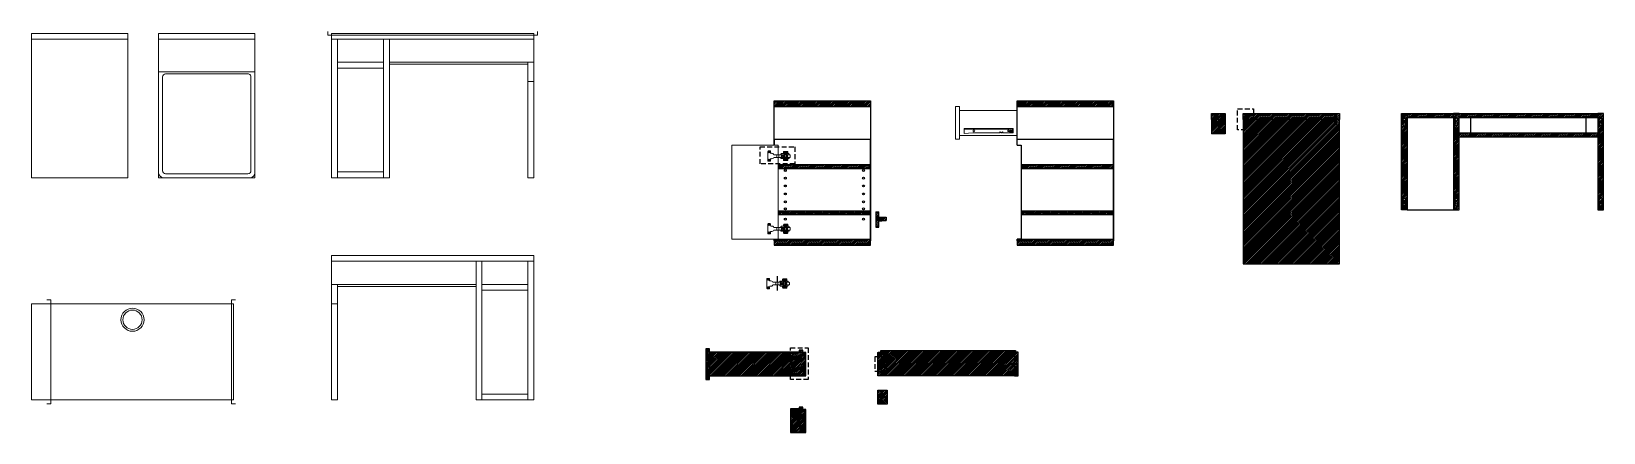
# Model space of a CAD drawing. Header units: centimetres. Extents: x -239 to 1959, y -161 to 626.
# Drawn here: x 1142 to 1959, y 193 to 402 of the extents above; entities that cross this region are included whole.
import ezdxf

# ---------------------------------------------------------------- set-up
doc = ezdxf.new("R2010")
doc.units = ezdxf.units.CM
doc.header["$MEASUREMENT"] = 0
doc.linetypes.add('HIDDEN', pattern=[0.375, 0.25, -0.125])
for name, color, linetype, lineweight in [('dettagli', 4, 'Continuous', 13), ('linee prospetti', 1, 'Continuous', 18), ('linee sezioni', 3, 'Continuous', 25), ('quote', 7, 'Continuous', 5), ('trame', 6, 'Continuous', 9)]:
    doc.layers.add(name, color=color, linetype=linetype, lineweight=lineweight)
pattern_1 = [(45, (1949.43874, 219.39446), (-0.4419417, 0.4419417), [])]

msp = doc.modelspace()

# ---------------------------------------------------------------- hatches: boundary and pattern name
h = msp.add_hatch()
h.set_pattern_fill('ANSI31', color=256, scale=5)
h.set_pattern_definition(pattern_1)
h.paths.add_polyline_path([(1542.12096, 199.48563, 1), (1543.28161, 199.48563, 1)])
h.paths.add_polyline_path([(1541.70393, 194.08247, 1), (1541.0922, 194.08247, 1)])
h.paths.add_polyline_path([(1541.0922, 204.56138, 1), (1541.70393, 204.56138, 1)])
at = {"layer": 'trame'}
h = msp.add_hatch(dxfattribs=at)
h.set_pattern_fill('ANSI31', color=256, scale=5)
h.set_pattern_definition(pattern_1)
h.paths.add_polyline_path([(1578.33775, 365.82862), (1528.33775, 365.82862), (1528.33775, 362.82862), (1578.33775, 362.82862)])
h.paths.add_polyline_path([(1578.33775, 293.82862), (1528.33775, 293.82862), (1528.33775, 293.11236), (1528.33775, 290.82862), (1578.33775, 290.82862)])
h.paths.add_polyline_path([(1578.33775, 308.66374), (1530.33775, 308.66374), (1530.33775, 306.66374), (1578.33775, 306.66374)])
h.paths.add_polyline_path([(1578.33775, 332.67688), (1530.33775, 332.67688), (1530.33775, 330.67688), (1578.33775, 330.67688)])
h = msp.add_hatch(dxfattribs=at)
h.set_pattern_fill('ANSI31', color=256, scale=5)
h.set_pattern_definition(pattern_1)
h.paths.add_polyline_path([(1704.50979, 365.82862), (1654.50979, 365.82862), (1654.50979, 362.82862), (1704.50979, 362.82862)])
h.paths.add_polyline_path([(1704.50979, 332.67688), (1656.50979, 332.67688), (1656.50979, 330.67688), (1704.50979, 330.67688)])
h.paths.add_polyline_path([(1704.50979, 308.66374), (1656.50979, 308.66374), (1656.50979, 306.66374), (1704.50979, 306.66374)])
h.paths.add_polyline_path([(1704.50979, 293.82862), (1654.50979, 293.82862), (1654.50979, 293.11236), (1654.50979, 290.82862), (1704.50979, 290.82862)])
h = msp.add_hatch(dxfattribs=at)
h.set_pattern_fill('ANSI31', color=256, scale=5)
h.set_pattern_definition([(45, (1949.43874, 219.8887), (-0.4419417, 0.4419417), [])])
h.paths.add_polyline_path([(1762.635, 359.11923), (1755.49072, 359.11923), (1755.49072, 356.11923), (1756.85721, 356.11923), (1756.85721, 358.60591, -0.278502654), (1756.94721, 358.70591), (1756.99721, 358.70591), (1756.99721, 358.80591), (1757.84721, 358.80591), (1757.84721, 358.70591), (1757.88276, 358.70591, -0.414213562), (1757.99721, 358.60591), (1757.99721, 356.11923), (1762.635, 356.11923)])
h.paths.add_polyline_path([(1762.635, 356.11923), (1757.99721, 356.11923), (1757.99721, 353.60591), (1756.85721, 353.60591, 0.278502654), (1756.94721, 353.50591), (1757.84721, 353.50591), (1757.84721, 353.40591), (1756.99721, 353.40591), (1756.99721, 353.50591), (1756.94721, 353.50591, -0.278502654), (1756.85721, 353.60591), (1756.85721, 356.11923), (1755.49072, 356.11923), (1755.49072, 348.64745), (1762.635, 348.64745)])
h = msp.add_hatch(dxfattribs=at)
h.set_pattern_fill('ANSI31', color=256, scale=5)
h.set_pattern_definition(pattern_1)
h.paths.add_polyline_path([(1771.87958, 359.11923), (1771.87958, 356.11923), (1773.24608, 356.11923), (1773.24608, 358.60591, -0.278502654), (1773.33608, 358.70591), (1773.38608, 358.70591), (1773.38608, 358.80591), (1774.23608, 358.80591), (1774.23608, 358.70591), (1774.27163, 358.70591, -0.414213562), (1774.38608, 358.60591), (1774.38608, 356.11923), (1819.30958, 356.11923), (1819.30958, 358.60591, -0.278502654), (1819.39958, 358.70591), (1819.44958, 358.70591), (1819.44958, 358.80591), (1820.29958, 358.80591), (1820.29958, 358.70591), (1820.33513, 358.70591, -0.414213562), (1820.44958, 358.60591), (1820.44958, 356.11923), (1821.87958, 356.11923), (1821.87958, 359.11923)])
h = msp.add_hatch(dxfattribs=at)
h.set_pattern_fill('ANSI31', color=256, scale=5)
h.set_pattern_definition(pattern_1)
h.paths.add_polyline_path([(1821.87958, 356.11923), (1820.44958, 356.11923), (1820.44958, 353.60591), (1820.44958, 353.50591), (1820.29958, 353.50591), (1820.29958, 353.40591), (1819.44958, 353.40591), (1819.39958, 353.50591), (1819.30958, 353.50591), (1819.30958, 353.60591), (1819.30958, 356.11923), (1774.38608, 356.11923), (1774.38608, 353.60591), (1774.38608, 353.50591), (1774.23608, 353.50591), (1774.23608, 353.40591), (1773.38608, 353.40591), (1773.33608, 353.50591), (1773.24608, 353.50591), (1773.24608, 353.60591), (1773.24608, 356.11923), (1771.87958, 356.11923), (1771.87958, 281.11923), (1821.87958, 281.11923)])
h = msp.add_hatch(dxfattribs=at)
h.set_pattern_fill('ANSI31', color=256, scale=5)
h.set_pattern_definition([(45, (1957.52825, 210.6022), (-0.4419417, 0.4419417), [])])
h.paths.add_polyline_path([(1857.13375, 359.11923), (1854.13375, 359.11923), (1854.13375, 309.11923), (1857.13375, 309.11923)])
h.paths.add_polyline_path([(1855.06633, 353.69928, -1), (1856.20931, 353.69928, -1)], flags=16)
h.paths.add_polyline_path([(1855.06633, 356.15959, -1), (1856.20931, 356.15959, -1)], flags=16)
h.paths.add_polyline_path([(1856.20931, 314.40351, -1), (1855.06633, 314.40351, -1)], flags=16)
h.paths.add_polyline_path([(1856.20931, 311.9432, -1), (1855.06633, 311.9432, -1)], flags=16)
h.paths.add_polyline_path([(1857.13375, 359.11923), (1857.13375, 357.11923), (1881.13375, 357.11923), (1881.13375, 359.11923)])
h.paths.add_polyline_path([(1881.13375, 309.11923), (1884.13375, 309.11923), (1884.13375, 359.11923), (1881.13375, 359.11923)])
h.paths.add_polyline_path([(1882.06435, 353.69928, -1), (1883.20733, 353.69928, -1)], flags=16)
h.paths.add_polyline_path([(1882.06435, 356.15959, -1), (1883.20733, 356.15959, -1)], flags=16)
h.paths.add_polyline_path([(1883.20733, 314.40351, -1), (1882.06435, 314.40351, -1)], flags=16)
h.paths.add_polyline_path([(1883.20733, 311.9432, -1), (1882.06435, 311.9432, -1)], flags=16)
h.paths.add_polyline_path([(1884.13375, 349.11923), (1884.13375, 347.11923), (1956.13375, 347.11923), (1956.13375, 349.11923)])
h.paths.add_polyline_path([(1956.13375, 357.11923), (1956.13375, 359.11923), (1884.13375, 359.11923), (1884.13375, 357.11923)])
h.paths.add_polyline_path([(1956.13375, 309.11923), (1959.13375, 309.11923), (1959.13375, 359.11923), (1956.13375, 359.11923)])
h.paths.add_polyline_path([(1957.09059, 353.69928, -1), (1958.23356, 353.69928, -1)], flags=16)
h.paths.add_polyline_path([(1957.09059, 356.15959, -1), (1958.23356, 356.15959, -1)], flags=16)
h.paths.add_polyline_path([(1958.23356, 314.40351, -1), (1957.09059, 314.40351, -1)], flags=16)
h.paths.add_polyline_path([(1958.23356, 311.9432, -1), (1957.09059, 311.9432, -1)], flags=16)
h = msp.add_hatch(dxfattribs=at)
h.set_pattern_fill('ANSI31', color=256, scale=5)
h.set_pattern_definition(pattern_1)
h.paths.add_polyline_path([(1582.58381, 308.10648), (1581.14381, 308.10648), (1581.14381, 300.23005), (1582.58381, 300.23005)])
h.paths.add_polyline_path([(1586.39813, 305.32845), (1582.58381, 305.32845), (1582.58381, 303.60045), (1586.39813, 303.60045)])
h = msp.add_hatch(dxfattribs=at)
h.set_pattern_fill('ANSI31', color=256, scale=5)
h.set_pattern_definition(pattern_1)
h.paths.add_polyline_path([(1494.74497, 234.944), (1494.74497, 236.944), (1492.74497, 236.944), (1492.74497, 220.944), (1494.74497, 220.944), (1494.74497, 222.944)])
h = msp.add_hatch(dxfattribs=at)
h.set_pattern_fill('ANSI31', color=256, scale=5)
h.set_pattern_definition(pattern_1)
h.paths.add_polyline_path([(1536.7551, 234.944), (1494.74497, 234.944), (1494.74497, 222.944), (1536.7551, 222.944)])
h.paths.add_polyline_path([(1536.7551, 235.21358), (1494.74497, 235.21358), (1494.74497, 234.944), (1536.7551, 234.944)])
h.paths.add_polyline_path([(1542.37434, 235.21358), (1541.27606, 235.21358), (1536.7551, 235.21358), (1536.7551, 234.944), (1542.37434, 234.944)])
h.paths.add_polyline_path([(1543.17639, 236.17763), (1541.27606, 236.17763), (1541.27606, 235.21358), (1542.37434, 235.21358), (1542.37434, 234.944), (1543.17639, 234.944)])
h.paths.add_polyline_path([(1542.12096, 228.99503, 1), (1543.28161, 228.99503, 1)])
h.paths.add_polyline_path([(1541.0922, 223.59187, 1), (1541.70393, 223.59187, 1)])
h.paths.add_polyline_path([(1541.0922, 234.07077, 1), (1541.70393, 234.07077, 1)])
h = msp.add_hatch(dxfattribs=at)
h.set_pattern_fill('ANSI31', color=256, scale=5)
h.paths.add_polyline_path([(1544.74497, 234.944), (1536.7551, 234.944), (1536.7551, 222.944), (1544.74497, 222.944)])
h.paths.add_polyline_path([(1537.4246, 231.30716, -0.414213562), (1537.3246, 231.42161), (1537.3246, 231.45716), (1537.2246, 231.45716), (1537.2246, 232.30716), (1537.3246, 232.30716), (1537.3246, 232.35716, -0.278502654), (1537.4246, 232.44716), (1542.4246, 232.44716, -0.278502654), (1542.5246, 232.35716), (1542.5246, 232.30716), (1542.6246, 232.30716), (1542.6246, 231.45716), (1542.5246, 231.45716), (1542.5246, 231.42161, -0.414213562), (1542.4246, 231.30716)], flags=16)
h.paths.add_polyline_path([(1543.28161, 228.99503, -1), (1542.12096, 228.99503, -1)], flags=16)
h.paths.add_polyline_path([(1541.0922, 234.07077, -1), (1541.70393, 234.07077, -1)], flags=16)
h.paths.add_polyline_path([(1542.17253, 227.05297), (1542.17253, 226.80956), (1542.36489, 226.80956, -0.273281154), (1542.39443, 226.86728, -0.173127612), (1542.42853, 226.80956), (1542.55026, 226.80956, -0.273281154), (1542.5798, 226.86728, -0.173127612), (1542.61389, 226.80956), (1542.74263, 226.80956, -0.273281154), (1542.77216, 226.86728, -0.173127612), (1542.80626, 226.80956), (1542.94049, 226.80956, -0.273281154), (1542.97003, 226.86728, -0.173127612), (1543.00412, 226.80956), (1543.14044, 226.80956, -0.273281154), (1543.16997, 226.86728, -0.173127612), (1543.20407, 226.80956), (1543.33618, 226.80956), (1543.33618, 226.34876), (1543.09798, 226.34876, -0.273281154), (1543.06844, 226.29104, -0.173127612), (1543.03435, 226.34876), (1542.89803, 226.34876, -0.273281154), (1542.8685, 226.29104, -0.173127612), (1542.8344, 226.34876), (1542.70017, 226.34876, -0.273281154), (1542.67064, 226.29104, -0.173127612), (1542.63654, 226.34876), (1542.5078, 226.34876, -0.273281154), (1542.47827, 226.29104, -0.173127612), (1542.44417, 226.34876), (1542.32244, 226.34876, -0.273281154), (1542.2929, 226.29104, -0.173127612), (1542.25881, 226.34876), (1542.17253, 226.34876), (1542.17253, 226.11297), (1538.50249, 226.11297), (1538.40249, 226.43323), (1537.80572, 226.43323), (1537.80572, 226.11297), (1537.40572, 226.11297), (1537.40572, 227.05297), (1537.80572, 227.05297), (1537.80572, 226.73323), (1538.40249, 226.73323), (1538.50249, 227.05297)], flags=16)
h.paths.add_polyline_path([(1541.70393, 223.59187, -1), (1541.0922, 223.59187, -1)], flags=16)
h = msp.add_hatch(dxfattribs=at)
h.set_pattern_fill('ANSI31', color=256, scale=5)
h.set_pattern_definition(pattern_1)
h.paths.add_polyline_path([(1584.06362, 232.74325), (1582.18264, 232.74325), (1582.18264, 229.0403, -0.094492295), (1582.286, 229.56771), (1582.39923, 229.56771), (1582.39923, 229.30845), (1583.4743, 229.30845), (1583.4743, 229.18351), (1583.52967, 229.18351), (1583.52967, 229.30845), (1583.56537, 229.30845), (1583.56537, 229.18351), (1583.64745, 229.18351), (1583.64745, 229.22915), (1583.68314, 229.22915), (1583.68314, 229.18351), (1583.77237, 229.18351), (1583.77237, 229.30845), (1583.80806, 229.30845), (1583.80806, 229.18351), (1583.90085, 229.18351), (1583.90085, 229.22915), (1583.93654, 229.22915), (1583.93654, 229.18351), (1584.01862, 229.18351), (1584.01862, 229.30845), (1584.06362, 229.30845)])
h.paths.add_polyline_path([(1584.06362, 234.95647), (1582.18264, 234.95647), (1582.18264, 232.74325), (1584.06362, 232.74325)])
h.paths.add_polyline_path([(1583.60131, 235.28331), (1582.24557, 235.28331), (1582.24557, 234.95647), (1583.60131, 234.95647)])
h.paths.add_polyline_path([(1584.06362, 225.32393), (1582.18264, 225.32393), (1582.18264, 222.944), (1584.06362, 222.944)])
h.paths.add_polyline_path([(1653.139, 234.95647), (1653.60131, 234.95647), (1653.60131, 236.15192), (1589.00292, 236.15192), (1583.60131, 236.15192), (1583.60131, 234.95647), (1584.06362, 234.95647), (1584.06362, 232.74325), (1586.85985, 232.74325), (1586.85985, 225.32393), (1584.06362, 225.32393), (1584.06362, 222.944), (1589.00292, 222.944), (1653.139, 222.944), (1653.139, 228.90801), (1653.04837, 228.90801), (1653.04837, 228.86183), (1653.01268, 228.86183), (1653.01268, 228.90801), (1652.91632, 228.90801), (1652.91632, 228.78252), (1652.88063, 228.78252), (1652.88063, 228.90801), (1652.77356, 228.90801), (1652.77356, 228.86183), (1652.73787, 228.86183), (1652.73787, 228.90801), (1652.63794, 228.90801), (1652.63794, 228.78252), (1652.60225, 228.78252), (1652.60225, 228.90801), (1652.51303, 228.90801), (1652.51303, 228.86183), (1652.47734, 228.86183), (1652.47734, 228.90801), (1652.37741, 228.90801), (1652.37741, 228.78252), (1652.34171, 228.78252), (1652.34171, 228.90801), (1652.24179, 228.90801), (1652.24179, 228.86183), (1652.20609, 228.86183), (1652.20609, 228.90801), (1652.08832, 228.90801), (1652.08832, 228.78252), (1652.05263, 228.78252), (1652.05263, 228.90801), (1651.9527, 228.90801), (1651.9527, 228.86183), (1651.91701, 228.86183), (1651.91701, 228.90801), (1651.80994, 228.90801), (1651.80994, 228.78252), (1651.77425, 228.78252), (1651.77425, 228.90801), (1651.6529, 228.90801), (1651.6529, 228.86183), (1651.61721, 228.86183), (1651.61721, 228.90801), (1651.52442, 228.90801), (1651.52442, 228.78252), (1651.44658, 228.78252), (1651.44658, 228.78402), (1651.28739, 228.78402), (1651.28739, 229.30845), (1651.44658, 229.30845), (1651.44658, 229.09595), (1651.61721, 229.09595), (1651.61721, 229.22915), (1651.6529, 229.22915), (1651.6529, 229.18351), (1651.77425, 229.18351), (1651.77425, 229.30845), (1651.80994, 229.30845), (1651.80994, 229.18351), (1651.91701, 229.18351), (1651.91701, 229.22915), (1651.9527, 229.22915), (1651.9527, 229.18351), (1652.05263, 229.18351), (1652.05263, 229.30845), (1652.08832, 229.30845), (1652.08832, 229.18351), (1652.20609, 229.18351), (1652.20609, 229.22915), (1652.24179, 229.22915), (1652.24179, 229.18351), (1652.34171, 229.18351), (1652.34171, 229.30845), (1652.37741, 229.30845), (1652.37741, 229.18351), (1652.47734, 229.18351), (1652.47734, 229.22915), (1652.51303, 229.22915), (1652.51303, 229.18351), (1652.60225, 229.18351), (1652.60225, 229.30845), (1652.63794, 229.30845), (1652.63794, 229.18351), (1652.73787, 229.18351), (1652.73787, 229.22915), (1652.77356, 229.22915), (1652.77356, 229.18351), (1652.88063, 229.18351), (1652.88063, 229.30845), (1652.91632, 229.30845), (1652.91632, 229.18351), (1653.01268, 229.18351), (1653.01268, 229.22915), (1653.04837, 229.22915), (1653.04837, 229.18351), (1653.139, 229.18351)])
h.paths.add_polyline_path([(1655.01998, 234.95647), (1653.139, 234.95647), (1653.139, 229.18351), (1653.04837, 229.18351), (1653.04837, 229.09595), (1653.26608, 229.09595), (1653.26608, 229.22915), (1653.30177, 229.22915), (1653.30177, 229.18351), (1653.39456, 229.18351), (1653.39456, 229.30845), (1653.43025, 229.30845), (1653.43025, 229.18351), (1653.51948, 229.18351), (1653.51948, 229.22915), (1653.55517, 229.22915), (1653.55517, 229.18351), (1653.63725, 229.18351), (1653.63725, 229.30845), (1653.67294, 229.30845), (1653.67294, 229.18351), (1653.72831, 229.18351), (1653.72831, 229.30845), (1654.80678, 229.30845), (1654.80678, 229.56771), (1654.91662, 229.56771, -0.094492295), (1655.01998, 229.0403)])
h.paths.add_polyline_path([(1655.01998, 229.0403, 0.094492295), (1654.91662, 229.56771), (1654.80678, 229.56771), (1654.80678, 229.30845), (1653.72831, 229.30845), (1653.72831, 229.18351), (1653.72831, 228.90801), (1653.67294, 228.90801), (1653.67294, 228.78252), (1653.63725, 228.78252), (1653.63725, 228.90801), (1653.55517, 228.90801), (1653.55517, 228.86183), (1653.51948, 228.86183), (1653.51948, 228.90801), (1653.43025, 228.90801), (1653.43025, 228.78252), (1653.39456, 228.78252), (1653.39456, 228.90801), (1653.30177, 228.90801), (1653.30177, 228.86183), (1653.26608, 228.86183), (1653.26608, 228.90801), (1653.184, 228.90801), (1653.184, 228.78252), (1653.139, 228.78252), (1653.139, 222.944), (1655.01998, 222.944)])
h.paths.add_polyline_path([(1654.80678, 229.30845), (1653.72831, 229.30845), (1653.72831, 229.18351), (1653.72831, 228.78402), (1654.80339, 228.78402, -0.12933134)], flags=16)
h.paths.add_polyline_path([(1654.91662, 229.56771, 0.068614146), (1654.80678, 229.30845), (1654.80678, 228.77112, 0.068614146), (1654.91662, 228.51186), (1654.92201, 228.51186, 0.190687197)])
h = msp.add_hatch(dxfattribs=at)
h.set_pattern_fill('ANSI31', color=256, scale=5)
h.set_pattern_definition(pattern_1)
h.paths.add_polyline_path([(1584.06362, 228.78252), (1584.01862, 228.78252), (1584.01862, 228.90801), (1583.93654, 228.90801), (1583.93654, 228.86183), (1583.90085, 228.86183), (1583.90085, 228.90801), (1583.80806, 228.90801), (1583.80806, 228.78252), (1583.77237, 228.78252), (1583.77237, 228.90801), (1583.68314, 228.90801), (1583.68314, 228.86183), (1583.64745, 228.86183), (1583.64745, 228.90801), (1583.56537, 228.90801), (1583.56537, 228.78252), (1583.52967, 228.78252), (1583.52967, 228.90801), (1583.4743, 228.90801), (1583.4743, 228.78402), (1582.39923, 228.78402), (1582.39923, 228.51186), (1582.28061, 228.51186, -0.091915829), (1582.18264, 229.02564), (1582.18264, 225.32393), (1584.06362, 225.32393)])
h = msp.add_hatch(dxfattribs=at)
h.set_pattern_fill('ANSI31', color=256, scale=5)
h.set_pattern_definition(pattern_1)
h.paths.add_polyline_path([(1586.85985, 232.74325), (1584.06362, 232.74325), (1584.06362, 229.18351), (1584.15425, 229.18351), (1584.15425, 229.22915), (1584.18994, 229.22915), (1584.18994, 229.18351), (1584.2863, 229.18351), (1584.2863, 229.30845), (1584.32199, 229.30845), (1584.32199, 229.18351), (1584.42906, 229.18351), (1584.42906, 229.22915), (1584.46475, 229.22915), (1584.46475, 229.18351), (1584.56468, 229.18351), (1584.56468, 229.30845), (1584.60037, 229.30845), (1584.60037, 229.18351), (1584.68959, 229.18351), (1584.68959, 229.22915), (1584.72528, 229.22915), (1584.72528, 229.18351), (1584.82521, 229.18351), (1584.82521, 229.30845), (1584.8609, 229.30845), (1584.8609, 229.18351), (1584.96083, 229.18351), (1584.96083, 229.22915), (1584.99652, 229.22915), (1584.99652, 229.18351), (1585.1143, 229.18351), (1585.1143, 229.30845), (1585.14999, 229.30845), (1585.14999, 229.18351), (1585.24992, 229.18351), (1585.24992, 229.22915), (1585.28561, 229.22915), (1585.28561, 229.18351), (1585.39268, 229.18351), (1585.39268, 229.30845), (1585.42837, 229.30845), (1585.42837, 229.18351), (1585.54971, 229.18351), (1585.54971, 229.22915), (1585.58541, 229.22915), (1585.58541, 229.18351), (1585.6782, 229.18351), (1585.6782, 229.30845), (1585.71389, 229.30845), (1585.71389, 229.18351), (1585.75603, 229.18351), (1585.75603, 229.30845), (1585.91523, 229.30845), (1585.91523, 228.78402), (1585.75603, 228.78402), (1585.75603, 228.90801), (1585.71389, 228.90801), (1585.71389, 228.78252), (1585.6782, 228.78252), (1585.6782, 228.90801), (1585.58541, 228.90801), (1585.58541, 228.86183), (1585.54971, 228.86183), (1585.54971, 228.90801), (1585.42837, 228.90801), (1585.42837, 228.78252), (1585.39268, 228.78252), (1585.39268, 228.90801), (1585.28561, 228.90801), (1585.28561, 228.86183), (1585.24992, 228.86183), (1585.24992, 228.90801), (1585.14999, 228.90801), (1585.14999, 228.78252), (1585.1143, 228.78252), (1585.1143, 228.90801), (1584.99652, 228.90801), (1584.99652, 228.86183), (1584.96083, 228.86183), (1584.96083, 228.90801), (1584.8609, 228.90801), (1584.8609, 228.78252), (1584.82521, 228.78252), (1584.82521, 228.90801), (1584.72528, 228.90801), (1584.72528, 228.86183), (1584.68959, 228.86183), (1584.68959, 228.90801), (1584.60037, 228.90801), (1584.60037, 228.78252), (1584.56468, 228.78252), (1584.56468, 228.90801), (1584.46475, 228.90801), (1584.46475, 228.86183), (1584.42906, 228.86183), (1584.42906, 228.90801), (1584.32199, 228.90801), (1584.32199, 228.78252), (1584.2863, 228.78252), (1584.2863, 228.90801), (1584.18994, 228.90801), (1584.18994, 228.86183), (1584.15425, 228.86183), (1584.15425, 228.90801), (1584.06362, 228.90801), (1584.06362, 225.32393), (1586.85985, 225.32393)])
h = msp.add_hatch(dxfattribs=at)
h.set_pattern_fill('ANSI31', color=256, scale=5)
h.set_pattern_definition(pattern_1)
h.paths.add_polyline_path([(1654.95705, 235.28331), (1653.60131, 235.28331), (1653.60131, 234.95647), (1654.95705, 234.95647)])
h = msp.add_hatch(dxfattribs=at)
h.set_pattern_fill('ANSI31', color=256, scale=5)
h.set_pattern_definition(pattern_1)
h.paths.add_polyline_path([(1584.06362, 215.53894), (1582.18264, 215.53894), (1582.18264, 211.82133, -0.097070006), (1582.286, 212.3634, -0.068614146), (1582.39584, 212.10415), (1583.4743, 212.10415), (1583.4743, 211.9792), (1583.52967, 211.9792), (1583.52967, 212.10415), (1583.56537, 212.10415), (1583.56537, 211.9792), (1583.64745, 211.9792), (1583.64745, 212.02484), (1583.68314, 212.02484), (1583.68314, 211.9792), (1583.77237, 211.9792), (1583.77237, 212.10415), (1583.80806, 212.10415), (1583.80806, 211.9792), (1583.90085, 211.9792), (1583.90085, 212.02484), (1583.93654, 212.02484), (1583.93654, 211.9792), (1584.01862, 211.9792), (1584.01862, 212.10415), (1584.06362, 212.10415)])
h.paths.add_polyline_path([(1586.96196, 215.53894), (1584.06362, 215.53894), (1584.06362, 211.9792), (1584.15425, 211.9792), (1584.15425, 212.02484), (1584.18994, 212.02484), (1584.18994, 211.9792), (1584.2863, 211.9792), (1584.2863, 212.10415), (1584.32199, 212.10415), (1584.32199, 211.9792), (1584.42906, 211.9792), (1584.42906, 212.02484), (1584.46475, 212.02484), (1584.46475, 211.9792), (1584.56468, 211.9792), (1584.56468, 212.10415), (1584.60037, 212.10415), (1584.60037, 211.9792), (1584.68959, 211.9792), (1584.68959, 212.02484), (1584.72528, 212.02484), (1584.72528, 211.9792), (1584.82521, 211.9792), (1584.82521, 212.10415), (1584.8609, 212.10415), (1584.8609, 211.9792), (1584.96083, 211.9792), (1584.96083, 212.02484), (1584.99652, 212.02484), (1584.99652, 211.9792), (1585.1143, 211.9792), (1585.1143, 212.10415), (1585.14999, 212.10415), (1585.14999, 211.9792), (1585.24992, 211.9792), (1585.24992, 212.02484), (1585.28561, 212.02484), (1585.28561, 211.9792), (1585.39268, 211.9792), (1585.39268, 212.10415), (1585.42837, 212.10415), (1585.42837, 211.9792), (1585.54971, 211.9792), (1585.54971, 212.02484), (1585.58541, 212.02484), (1585.58541, 211.9792), (1585.6782, 211.9792), (1585.6782, 212.10415), (1585.71389, 212.10415), (1585.71389, 211.9792), (1585.75603, 211.9792), (1585.75603, 212.10415), (1585.91523, 212.10415), (1585.91523, 211.57972), (1585.75603, 211.57972), (1585.75603, 211.7037), (1585.71389, 211.7037), (1585.71389, 211.57821), (1585.6782, 211.57821), (1585.6782, 211.7037), (1585.58541, 211.7037), (1585.58541, 211.65752), (1585.54971, 211.65752), (1585.54971, 211.7037), (1585.42837, 211.7037), (1585.42837, 211.57821), (1585.39268, 211.57821), (1585.39268, 211.7037), (1585.28561, 211.7037), (1585.28561, 211.65752), (1585.24992, 211.65752), (1585.24992, 211.7037), (1585.14999, 211.7037), (1585.14999, 211.57821), (1585.1143, 211.57821), (1585.1143, 211.7037), (1584.99652, 211.7037), (1584.99652, 211.65752), (1584.96083, 211.65752), (1584.96083, 211.7037), (1584.8609, 211.7037), (1584.8609, 211.57821), (1584.82521, 211.57821), (1584.82521, 211.7037), (1584.72528, 211.7037), (1584.72528, 211.65752), (1584.68959, 211.65752), (1584.68959, 211.7037), (1584.60037, 211.7037), (1584.60037, 211.57821), (1584.56468, 211.57821), (1584.56468, 211.7037), (1584.46475, 211.7037), (1584.46475, 211.65752), (1584.42906, 211.65752), (1584.42906, 211.7037), (1584.32199, 211.7037), (1584.32199, 211.57821), (1584.2863, 211.57821), (1584.2863, 211.7037), (1584.18994, 211.7037), (1584.18994, 211.65752), (1584.15425, 211.65752), (1584.15425, 211.7037), (1584.06362, 211.7037), (1584.06362, 208.11962), (1586.96196, 208.11962)])
h.paths.add_polyline_path([(1584.06362, 211.57821), (1584.01862, 211.57821), (1584.01862, 211.7037), (1583.93654, 211.7037), (1583.93654, 211.65752), (1583.90085, 211.65752), (1583.90085, 211.7037), (1583.80806, 211.7037), (1583.80806, 211.57821), (1583.77237, 211.57821), (1583.77237, 211.7037), (1583.68314, 211.7037), (1583.68314, 211.65752), (1583.64745, 211.65752), (1583.64745, 211.7037), (1583.56537, 211.7037), (1583.56537, 211.57821), (1583.52967, 211.57821), (1583.52967, 211.7037), (1583.4743, 211.7037), (1583.4743, 211.57972), (1582.39923, 211.57972, -0.073412496), (1582.28274, 211.30212, -0.092941562), (1582.18264, 211.82133), (1582.18264, 208.11962), (1584.06362, 208.11962)])
h = msp.add_hatch(dxfattribs=at)
h.set_pattern_fill('ANSI31', color=256, scale=5)
h.set_pattern_definition(pattern_1)
h.paths.add_polyline_path([(1543.17639, 206.66824), (1541.27606, 206.66824), (1541.27606, 205.70419), (1542.37434, 205.70419), (1542.37434, 205.4346), (1543.17639, 205.4346)])
h.paths.add_polyline_path([(1542.37434, 205.70419), (1541.27606, 205.70419), (1536.7551, 205.70419), (1536.7551, 205.4346), (1542.37434, 205.4346)])
h = msp.add_hatch(dxfattribs=at)
h.set_pattern_fill('ANSI31', color=256, scale=5)
h.paths.add_polyline_path([(1544.74497, 205.4346), (1536.7551, 205.4346), (1536.7551, 193.4346), (1544.74497, 193.4346)])
h.paths.add_polyline_path([(1537.4246, 201.79777, -0.414213562), (1537.3246, 201.91222), (1537.3246, 201.94777), (1537.2246, 201.94777), (1537.2246, 202.79777), (1537.3246, 202.79777), (1537.3246, 202.84777, -0.278502654), (1537.4246, 202.93777), (1542.4246, 202.93777, -0.278502654), (1542.5246, 202.84777), (1542.5246, 202.79777), (1542.6246, 202.79777), (1542.6246, 201.94777), (1542.5246, 201.94777), (1542.5246, 201.91222, -0.414213562), (1542.4246, 201.79777)], flags=16)
h.paths.add_polyline_path([(1543.28161, 199.48563, -1), (1542.12096, 199.48563, -1)], flags=16)
h.paths.add_polyline_path([(1541.0922, 204.56138, -1), (1541.70393, 204.56138, -1)], flags=16)
h.paths.add_polyline_path([(1542.17253, 197.54357), (1542.17253, 197.30017), (1542.36489, 197.30017, -0.273281154), (1542.39443, 197.35789, -0.173127612), (1542.42853, 197.30017), (1542.55026, 197.30017, -0.273281154), (1542.5798, 197.35789, -0.173127612), (1542.61389, 197.30017), (1542.74263, 197.30017, -0.273281154), (1542.77216, 197.35789, -0.173127612), (1542.80626, 197.30017), (1542.94049, 197.30017, -0.273281154), (1542.97003, 197.35789, -0.173127612), (1543.00412, 197.30017), (1543.14044, 197.30017, -0.273281154), (1543.16997, 197.35789, -0.173127612), (1543.20407, 197.30017), (1543.33618, 197.30017), (1543.33618, 196.83937), (1543.09798, 196.83937, -0.273281154), (1543.06844, 196.78164, -0.173127612), (1543.03435, 196.83937), (1542.89803, 196.83937, -0.273281154), (1542.8685, 196.78164, -0.173127612), (1542.8344, 196.83937), (1542.70017, 196.83937, -0.273281154), (1542.67064, 196.78164, -0.173127612), (1542.63654, 196.83937), (1542.5078, 196.83937, -0.273281154), (1542.47827, 196.78164, -0.173127612), (1542.44417, 196.83937), (1542.32244, 196.83937, -0.273281154), (1542.2929, 196.78164, -0.173127612), (1542.25881, 196.83937), (1542.17253, 196.83937), (1542.17253, 196.60357), (1538.50249, 196.60357), (1538.40249, 196.92383), (1537.80572, 196.92383), (1537.80572, 196.60357), (1537.40572, 196.60357), (1537.40572, 197.54357), (1537.80572, 197.54357), (1537.80572, 197.22383), (1538.40249, 197.22383), (1538.50249, 197.54357)], flags=16)
h.paths.add_polyline_path([(1541.70393, 194.08247, -1), (1541.0922, 194.08247, -1)], flags=16)

# ---------------------------------------------------------------- linework, layer by layer
at = {"linetype": 'HIDDEN', "ltscale": 10}
for points in [[(1777.20594, 350.72686), (1769.0484, 350.72686), (1769.0484, 361.55263), (1777.20594, 361.55263), (1777.20594, 350.72686)], [(1520.94743, 341.80089), (1538.94773, 341.80089), (1538.94773, 333.03811), (1520.94743, 333.03811), (1520.94743, 341.80089)], [(1536.7551, 237.42143), (1545.98068, 237.42143), (1545.98068, 221.06462), (1536.7551, 221.06462), (1536.7551, 237.42143)], [(1586.85985, 232.74325), (1580.52697, 232.74325), (1580.52697, 225.32393), (1586.85985, 225.32393), (1586.85985, 232.74325)]]:
    msp.add_lwpolyline(points, dxfattribs=at)
for points in [[(1762.635, 356.11923), (1757.99721, 356.11923)], [(1773.24608, 356.11923), (1771.87958, 356.11923)], [(1819.30958, 356.11923), (1774.38608, 356.11923)], [(1528.33775, 293.11236), (1528.33775, 293.82862)], [(1576.05232, 290.82862), (1530.62317, 290.82862)], [(1654.50979, 293.11236), (1654.50979, 293.82862)], [(1702.22437, 290.82862), (1656.79522, 290.82862)]]:
    msp.add_lwpolyline(points)
at = {"layer": 'dettagli'}
for p, q in [((1756.85721, 353.60591), (1757.1801, 358.60591)), ((1756.85721, 356.80931), (1756.97323, 358.60591)), ((1757.10442, 353.60591), (1757.4273, 358.60591)), ((1757.33727, 353.60591), (1757.66016, 358.60591)), ((1757.57014, 353.60591), (1757.89303, 358.60591)), ((1757.80299, 353.60591), (1757.99721, 356.61345)), ((1757.88276, 358.70591), (1757.84721, 358.70591)), ((1757.88276, 353.50591), (1757.84721, 353.50591)), ((1773.24608, 353.60591), (1773.56897, 358.60591)), ((1773.24608, 356.80931), (1773.36051, 358.60591)), ((1773.49328, 353.60591), (1773.81617, 358.60591)), ((1773.72614, 353.60591), (1774.04903, 358.60591)), ((1773.95901, 353.60591), (1774.28189, 358.60591)), ((1774.19186, 353.60591), (1774.38608, 356.61345)), ((1774.27163, 358.70591), (1774.23608, 358.70591)), ((1774.27163, 353.50591), (1774.23608, 353.50591)), ((1819.30958, 353.60591), (1819.63247, 358.60591)), ((1819.30958, 356.80931), (1819.4256, 358.60591)), ((1819.55679, 353.60591), (1819.87967, 358.60591)), ((1819.78964, 353.60591), (1820.11253, 358.60591)), ((1820.02251, 353.60591), (1820.3454, 358.60591)), ((1820.25536, 353.60591), (1820.44958, 356.61345)), ((1820.33513, 358.70591), (1820.29958, 358.70591)), ((1820.33513, 353.50591), (1820.29958, 353.50591)), ((1626.97493, 351.07052), (1652.47566, 351.07052)), ((1528.06851, 337.77241), (1536.02629, 337.77241)), ((1528.06851, 336.42241), (1536.02629, 336.42241)), ((1529.60046, 336.42241), (1529.60046, 337.77241)), ((1530.61489, 336.42241), (1530.61489, 337.77241)), ((1533.48469, 339.00728), (1533.48469, 338.27485)), ((1533.48469, 335.92251), (1533.48469, 335.19008)), ((1534.11469, 339.00728), (1534.11469, 338.27485)), ((1534.11469, 335.92251), (1534.11469, 335.19008)), ((1534.36071, 339.00728), (1534.36071, 338.27485)), ((1534.36071, 335.92251), (1534.36071, 335.19008)), ((1534.99071, 339.00728), (1534.99071, 338.27485)), ((1534.99071, 335.92251), (1534.99071, 335.19008)), ((1582.58381, 303.31245), (1584.02381, 303.31245)), ((1584.02381, 303.31245), (1584.02381, 303.60045)), ((1584.02381, 303.31245), (1584.02381, 303.31245)), ((1528.06851, 299.98647), (1536.02629, 299.98647)), ((1528.06851, 298.63647), (1536.02629, 298.63647)), ((1529.60046, 298.63647), (1529.60046, 299.98647)), ((1530.61489, 298.63647), (1530.61489, 299.98647)), ((1533.48469, 301.22134), (1533.48469, 300.48891)), ((1533.48469, 298.13657), (1533.48469, 297.40413)), ((1534.11469, 301.22134), (1534.11469, 300.48891)), ((1534.11469, 298.13657), (1534.11469, 297.40413)), ((1534.36071, 301.22134), (1534.36071, 300.48891)), ((1534.36071, 298.13657), (1534.36071, 297.40413)), ((1534.99071, 301.22134), (1534.99071, 300.48891)), ((1534.99071, 298.13657), (1534.99071, 297.40413)), ((1527.5685, 271.50956), (1535.52628, 271.50956)), ((1527.5685, 270.15956), (1535.52628, 270.15956)), ((1529.10045, 270.15956), (1529.10045, 271.50956)), ((1530.11488, 270.15956), (1530.11488, 271.50956)), ((1532.98468, 272.74444), (1532.98468, 272.01201)), ((1532.98468, 269.65967), (1532.98468, 268.92723)), ((1533.61468, 272.74444), (1533.61468, 272.01201)), ((1533.61468, 269.65967), (1533.61468, 268.92723)), ((1533.8607, 272.74444), (1533.8607, 272.01201)), ((1533.8607, 269.65967), (1533.8607, 268.92723)), ((1534.4907, 272.74444), (1534.4907, 272.01201)), ((1534.4907, 269.65967), (1534.4907, 268.92723)), ((1537.3246, 231.42161), (1537.3246, 231.45716)), ((1537.4246, 232.44716), (1542.4246, 232.12427)), ((1537.4246, 232.19996), (1542.4246, 231.87707)), ((1537.4246, 231.9671), (1542.4246, 231.64421)), ((1537.4246, 231.73423), (1542.4246, 231.41135)), ((1537.4246, 231.50138), (1540.43214, 231.30716)), ((1540.628, 232.44716), (1542.4246, 232.33114)), ((1542.5246, 231.42161), (1542.5246, 231.45716)), ((1583.4743, 229.30845), (1583.4743, 228.78402)), ((1583.4743, 228.90801), (1583.52967, 228.90801)), ((1583.56537, 228.90801), (1583.64745, 228.90801)), ((1583.68314, 228.90801), (1583.77237, 228.90801)), ((1583.80806, 228.90801), (1583.90085, 228.90801)), ((1583.93654, 228.90801), (1584.01862, 228.90801)), ((1584.05431, 228.90801), (1584.15425, 228.90801)), ((1584.18994, 228.90801), (1584.2863, 228.90801)), ((1584.32199, 228.90801), (1584.42906, 228.90801)), ((1584.46475, 228.90801), (1584.56468, 228.90801)), ((1584.60037, 228.90801), (1584.68959, 228.90801)), ((1584.72528, 228.90801), (1584.82521, 228.90801)), ((1584.8609, 228.90801), (1584.96083, 228.90801)), ((1584.99652, 228.90801), (1585.1143, 228.90801)), ((1585.14999, 228.90801), (1585.24992, 228.90801)), ((1585.28561, 228.90801), (1585.39268, 228.90801)), ((1585.42837, 228.90801), (1585.54971, 228.90801)), ((1585.58541, 228.90801), (1585.6782, 228.90801)), ((1585.71389, 228.90801), (1585.75603, 228.90801)), ((1585.75603, 229.30845), (1585.75603, 228.78402)), ((1651.44658, 229.30845), (1651.44658, 228.78402)), ((1651.48873, 228.90801), (1651.44658, 228.90801)), ((1651.61721, 228.90801), (1651.52442, 228.90801)), ((1651.77425, 228.90801), (1651.6529, 228.90801)), ((1651.91701, 228.90801), (1651.80994, 228.90801)), ((1652.05263, 228.90801), (1651.9527, 228.90801)), ((1652.20609, 228.90801), (1652.08832, 228.90801)), ((1652.34171, 228.90801), (1652.24179, 228.90801)), ((1652.47734, 228.90801), (1652.37741, 228.90801)), ((1652.60225, 228.90801), (1652.51303, 228.90801)), ((1652.73787, 228.90801), (1652.63794, 228.90801)), ((1652.88063, 228.90801), (1652.77356, 228.90801)), ((1653.01268, 228.90801), (1652.91632, 228.90801)), ((1653.1483, 228.90801), (1653.04837, 228.90801)), ((1653.26608, 228.90801), (1653.184, 228.90801)), ((1653.39456, 228.90801), (1653.30177, 228.90801)), ((1653.51948, 228.90801), (1653.43025, 228.90801)), ((1653.63725, 228.90801), (1653.55517, 228.90801)), ((1653.72831, 228.90801), (1653.67294, 228.90801)), ((1653.72831, 229.30845), (1653.72831, 228.78402)), ((1537.50572, 227.05297), (1537.50572, 226.11297)), ((1537.70572, 227.05297), (1537.70572, 226.11297)), ((1538.40249, 226.73323), (1538.50249, 227.05297)), ((1538.40249, 226.43323), (1538.50249, 226.11297)), ((1538.50249, 226.62297), (1542.17253, 226.62297)), ((1538.50249, 226.52297), (1542.17253, 226.52297)), ((1583.4743, 212.10415), (1583.4743, 211.57972)), ((1583.4743, 211.7037), (1583.52967, 211.7037)), ((1583.56537, 211.7037), (1583.64745, 211.7037)), ((1583.68314, 211.7037), (1583.77237, 211.7037)), ((1583.80806, 211.7037), (1583.90085, 211.7037)), ((1583.93654, 211.7037), (1584.01862, 211.7037)), ((1584.05431, 211.7037), (1584.15425, 211.7037)), ((1584.18994, 211.7037), (1584.2863, 211.7037)), ((1584.32199, 211.7037), (1584.42906, 211.7037)), ((1584.46475, 211.7037), (1584.56468, 211.7037)), ((1584.60037, 211.7037), (1584.68959, 211.7037)), ((1584.72528, 211.7037), (1584.82521, 211.7037)), ((1584.8609, 211.7037), (1584.96083, 211.7037)), ((1584.99652, 211.7037), (1585.1143, 211.7037)), ((1585.14999, 211.7037), (1585.24992, 211.7037)), ((1585.28561, 211.7037), (1585.39268, 211.7037)), ((1585.42837, 211.7037), (1585.54971, 211.7037)), ((1585.58541, 211.7037), (1585.6782, 211.7037)), ((1585.71389, 211.7037), (1585.75603, 211.7037)), ((1585.75603, 212.10415), (1585.75603, 211.57972)), ((1537.3246, 201.91222), (1537.3246, 201.94777)), ((1537.4246, 202.93777), (1542.4246, 202.61488)), ((1537.4246, 202.69056), (1542.4246, 202.36768)), ((1537.4246, 202.45771), (1542.4246, 202.13482)), ((1537.4246, 202.22484), (1542.4246, 201.90195)), ((1537.4246, 201.99198), (1540.43214, 201.79777)), ((1537.50572, 197.54357), (1537.50572, 196.60357)), ((1537.70572, 197.54357), (1537.70572, 196.60357)), ((1538.40249, 197.22383), (1538.50249, 197.54357)), ((1538.40249, 196.92383), (1538.50249, 196.60357)), ((1538.50249, 197.11357), (1542.17253, 197.11357)), ((1538.50249, 197.01357), (1542.17253, 197.01357)), ((1540.628, 202.93777), (1542.4246, 202.82175)), ((1542.5246, 201.91222), (1542.5246, 201.94777))]:
    msp.add_line(p, q, dxfattribs=at)
for points in [[(1626.97493, 348.72948), (1626.97493, 351.41593), (1652.47566, 351.41593)], [(1652.47566, 351.41593), (1652.47566, 349.11029), (1650.45427, 349.11029)], [(1757.42721, 358.60591), (1757.99721, 358.60591), (1757.99721, 353.60591), (1756.85721, 353.60591), (1756.85721, 358.60591), (1757.42721, 358.60591)], [(1756.99721, 358.70591), (1756.99721, 358.80591), (1757.84721, 358.80591), (1757.84721, 358.70591), (1756.94721, 358.70591)], [(1756.99721, 353.50591), (1756.99721, 353.40591), (1757.84721, 353.40591), (1757.84721, 353.50591), (1756.94721, 353.50591)], [(1773.81608, 358.60591), (1774.38608, 358.60591), (1774.38608, 353.60591), (1773.24608, 353.60591), (1773.24608, 358.60591), (1773.81608, 358.60591)], [(1773.38608, 358.70591), (1773.38608, 358.80591), (1774.23608, 358.80591), (1774.23608, 358.70591), (1773.33608, 358.70591)], [(1773.38608, 353.50591), (1773.38608, 353.40591), (1774.23608, 353.40591), (1774.23608, 353.50591), (1773.33608, 353.50591)], [(1819.87958, 358.60591), (1820.44958, 358.60591), (1820.44958, 353.60591), (1819.30958, 353.60591), (1819.30958, 358.60591), (1819.87958, 358.60591)], [(1819.44958, 358.70591), (1819.44958, 358.80591), (1820.29958, 358.80591), (1820.29958, 358.70591), (1819.39958, 358.70591)], [(1819.44958, 353.50591), (1819.44958, 353.40591), (1820.29958, 353.40591), (1820.29958, 353.50591), (1819.39958, 353.50591)], [(1645.30017, 349.21029), (1631.54189, 349.21029), (1626.97493, 348.81558)], [(1626.97493, 348.72948), (1631.54189, 349.11029), (1645.38065, 349.11029)], [(1647.30901, 349.21029), (1646.86168, 349.67576), (1646.42532, 349.21029), (1646.19466, 349.21029), (1645.74691, 349.67576), (1645.30017, 349.21029)], [(1645.38065, 349.11029), (1645.74691, 349.50361), (1646.14696, 349.11029)], [(1646.14696, 349.11029), (1646.49792, 349.11029)], [(1646.42532, 349.21029), (1646.19466, 349.21029)], [(1646.49792, 349.11029), (1646.86418, 349.50361), (1647.26422, 349.11029)], [(1647.26422, 349.11029), (1650.45427, 349.11029), (1650.45427, 349.21029)], [(1650.45427, 349.21029), (1647.30901, 349.21029)], [(1525.04629, 339.52741), (1525.04629, 334.66741)], [(1526.12596, 339.79741), (1525.31662, 339.79741)], [(1525.37991, 339.13022), (1525.69482, 339.13022), (1525.69482, 338.8111)], [(1525.37991, 335.03539), (1525.69482, 335.03539), (1525.69482, 334.71627)], [(1525.69482, 339.52593), (1525.69482, 339.22022), (1525.3816, 339.22022)], [(1525.69482, 335.4311), (1525.69482, 335.12539), (1525.3816, 335.12539)], [(1526.09414, 339.22022), (1525.78482, 339.22022), (1525.78482, 339.52544)], [(1525.78482, 338.81159), (1525.78482, 339.13022), (1526.09583, 339.13022)], [(1526.09414, 335.12539), (1525.78482, 335.12539), (1525.78482, 335.43061)], [(1525.78482, 334.71676), (1525.78482, 335.03539), (1526.09583, 335.03539)], [(1526.39629, 338.71942), (1526.39629, 339.52741)], [(1526.39629, 334.66741), (1526.39678, 335.47741)], [(1531.79629, 337.77241), (1531.79629, 338.13262)], [(1531.79629, 336.42241), (1531.79629, 336.06539)], [(1531.94635, 337.07701), (1532.26126, 337.07701), (1532.26126, 336.75789)], [(1532.26126, 337.47272), (1532.26126, 337.16701), (1531.94804, 337.16701)], [(1532.06187, 338.40241), (1533.14629, 338.40241), (1533.14629, 339.21267)], [(1532.07676, 335.79241), (1533.14629, 335.79241), (1533.14629, 334.98474)], [(1532.66057, 337.16701), (1532.35126, 337.16701), (1532.35126, 337.47223)], [(1532.35126, 336.75838), (1532.35126, 337.07701), (1532.66226, 337.07701)], [(1533.02696, 337.07701), (1533.34188, 337.07701), (1533.34188, 336.75789)], [(1533.34188, 337.47272), (1533.34188, 337.16701), (1533.02865, 337.16701)], [(1533.4111, 339.48241), (1535.12679, 339.48241)], [(1533.74119, 337.16701), (1533.43188, 337.16701), (1533.43188, 337.47223)], [(1533.43188, 336.75838), (1533.43188, 337.07701), (1533.74288, 337.07701)], [(1533.43958, 338.58536), (1533.7545, 338.58536), (1533.7545, 338.26624)], [(1533.7545, 338.98108), (1533.7545, 338.67536), (1533.44127, 338.67536)], [(1533.452, 335.50351), (1533.76691, 335.50351), (1533.76691, 335.18439)], [(1533.76691, 335.89923), (1533.76691, 335.59351), (1533.45369, 335.59351)], [(1534.15381, 338.67536), (1533.8445, 338.67536), (1533.8445, 338.98058)], [(1533.8445, 338.26674), (1533.8445, 338.58536), (1534.1555, 338.58536)], [(1534.16622, 335.59351), (1533.85691, 335.59351), (1533.85691, 335.89874)], [(1533.85691, 335.18489), (1533.85691, 335.50351), (1534.16791, 335.50351)], [(1534.32468, 338.58536), (1534.63959, 338.58536), (1534.63959, 338.26624)], [(1534.32468, 335.50351), (1534.63959, 335.50351), (1534.63959, 335.18439)], [(1534.63959, 338.98108), (1534.63959, 338.67536), (1534.32637, 338.67536)], [(1534.63959, 335.89923), (1534.63959, 335.59351), (1534.32637, 335.59351)], [(1534.47131, 337.03949), (1534.78623, 337.03949), (1534.78623, 336.72037)], [(1534.78623, 337.43521), (1534.78623, 337.12949), (1534.473, 337.12949)], [(1535.0389, 338.67536), (1534.72959, 338.67536), (1534.72959, 338.98058)], [(1534.72959, 338.26674), (1534.72959, 338.58536), (1535.04059, 338.58536)], [(1535.0389, 335.59351), (1534.72959, 335.59351), (1534.72959, 335.89874)], [(1534.72959, 335.18489), (1534.72959, 335.50351), (1535.04059, 335.50351)], [(1535.18554, 337.12949), (1534.87623, 337.12949), (1534.87623, 337.43471)], [(1534.87623, 336.72086), (1534.87623, 337.03949), (1535.18723, 337.03949)], [(1535.39629, 339.22578), (1535.39629, 338.40241), (1535.75689, 338.40241)], [(1535.39629, 334.98227), (1535.39629, 335.79241), (1535.73527, 335.79241)], [(1536.02629, 338.14685), (1536.02629, 337.77241), (1536.3862, 337.77241)], [(1536.38763, 336.42241), (1536.02629, 336.42241), (1536.02629, 336.06352)], [(1536.65629, 337.50739), (1536.65629, 336.67074)], [(1525.31662, 334.39741), (1526.12596, 334.39741)], [(1533.42455, 334.71241), (1535.12913, 334.71241)], [(1525.04629, 301.74147), (1525.04629, 296.88147)], [(1526.12596, 302.01147), (1525.31662, 302.01147)], [(1525.31662, 296.61147), (1526.12596, 296.61147)], [(1525.37991, 301.34428), (1525.69482, 301.34428), (1525.69482, 301.02516)], [(1525.37991, 297.24944), (1525.69482, 297.24944), (1525.69482, 296.93032)], [(1525.69482, 301.73999), (1525.69482, 301.43428), (1525.3816, 301.43428)], [(1525.69482, 297.64516), (1525.69482, 297.33944), (1525.3816, 297.33944)], [(1526.09414, 301.43428), (1525.78482, 301.43428), (1525.78482, 301.7395)], [(1525.78482, 301.02565), (1525.78482, 301.34428), (1526.09583, 301.34428)], [(1526.09414, 297.33944), (1525.78482, 297.33944), (1525.78482, 297.64467)], [(1525.78482, 296.93082), (1525.78482, 297.24944), (1526.09583, 297.24944)], [(1526.39629, 300.93348), (1526.39629, 301.74147)], [(1526.39629, 296.88147), (1526.39678, 297.69147)], [(1531.79629, 299.98647), (1531.79629, 300.34668)], [(1531.79629, 298.63647), (1531.79629, 298.27945)], [(1531.94635, 299.29106), (1532.26126, 299.29106), (1532.26126, 298.97194)], [(1532.26126, 299.68678), (1532.26126, 299.38106), (1531.94804, 299.38106)], [(1532.06187, 300.61647), (1533.14629, 300.61647), (1533.14629, 301.42672)], [(1532.07676, 298.00647), (1533.14629, 298.00647), (1533.14629, 297.1988)], [(1532.66057, 299.38106), (1532.35126, 299.38106), (1532.35126, 299.68629)], [(1532.35126, 298.97244), (1532.35126, 299.29106), (1532.66226, 299.29106)], [(1533.02696, 299.29106), (1533.34188, 299.29106), (1533.34188, 298.97194)], [(1533.34188, 299.68678), (1533.34188, 299.38106), (1533.02865, 299.38106)], [(1533.4111, 301.69647), (1535.12679, 301.69647)], [(1533.42455, 296.92647), (1535.12913, 296.92647)], [(1533.74119, 299.38106), (1533.43188, 299.38106), (1533.43188, 299.68629)], [(1533.43188, 298.97244), (1533.43188, 299.29106), (1533.74288, 299.29106)], [(1533.43958, 300.79942), (1533.7545, 300.79942), (1533.7545, 300.4803)], [(1533.7545, 301.19514), (1533.7545, 300.88942), (1533.44127, 300.88942)], [(1533.452, 297.71757), (1533.76691, 297.71757), (1533.76691, 297.39845)], [(1533.76691, 298.11329), (1533.76691, 297.80757), (1533.45369, 297.80757)], [(1534.15381, 300.88942), (1533.8445, 300.88942), (1533.8445, 301.19464)], [(1533.8445, 300.48079), (1533.8445, 300.79942), (1534.1555, 300.79942)], [(1534.16622, 297.80757), (1533.85691, 297.80757), (1533.85691, 298.11279)], [(1533.85691, 297.39894), (1533.85691, 297.71757), (1534.16791, 297.71757)], [(1534.32468, 300.79942), (1534.63959, 300.79942), (1534.63959, 300.4803)], [(1534.32468, 297.71757), (1534.63959, 297.71757), (1534.63959, 297.39845)], [(1534.63959, 301.19514), (1534.63959, 300.88942), (1534.32637, 300.88942)], [(1534.63959, 298.11329), (1534.63959, 297.80757), (1534.32637, 297.80757)], [(1534.47131, 299.25355), (1534.78623, 299.25355), (1534.78623, 298.93443)], [(1534.78623, 299.64927), (1534.78623, 299.34355), (1534.473, 299.34355)], [(1535.0389, 300.88942), (1534.72959, 300.88942), (1534.72959, 301.19464)], [(1534.72959, 300.48079), (1534.72959, 300.79942), (1535.04059, 300.79942)], [(1535.0389, 297.80757), (1534.72959, 297.80757), (1534.72959, 298.11279)], [(1534.72959, 297.39894), (1534.72959, 297.71757), (1535.04059, 297.71757)], [(1535.18554, 299.34355), (1534.87623, 299.34355), (1534.87623, 299.64877)], [(1534.87623, 298.93492), (1534.87623, 299.25355), (1535.18723, 299.25355)], [(1535.39629, 301.43983), (1535.39629, 300.61647), (1535.75689, 300.61647)], [(1535.39629, 297.19633), (1535.39629, 298.00647), (1535.73527, 298.00647)], [(1536.02629, 300.3609), (1536.02629, 299.98647), (1536.3862, 299.98647)], [(1536.38763, 298.63647), (1536.02629, 298.63647), (1536.02629, 298.27758)], [(1536.65629, 299.72145), (1536.65629, 298.8848)], [(1524.54628, 273.26456), (1524.54628, 268.40456)], [(1525.62595, 273.53456), (1524.81661, 273.53456)], [(1524.8799, 272.86737), (1525.19481, 272.86737), (1525.19481, 272.54825)], [(1525.19481, 273.26309), (1525.19481, 272.95737), (1524.88159, 272.95737)], [(1525.59413, 272.95737), (1525.28481, 272.95737), (1525.28481, 273.2626)], [(1525.28481, 272.54875), (1525.28481, 272.86737), (1525.59582, 272.86737)], [(1525.89628, 272.45657), (1525.89628, 273.26456)], [(1531.29628, 271.50956), (1531.29628, 271.86978)], [(1531.29628, 270.15956), (1531.29628, 269.80254)], [(1531.44634, 270.81416), (1531.76125, 270.81416), (1531.76125, 270.49504)], [(1531.76125, 271.20988), (1531.76125, 270.90416), (1531.44802, 270.90416)], [(1531.56186, 272.13956), (1532.64628, 272.13956), (1532.64628, 272.94982)], [(1531.57675, 269.52956), (1532.64628, 269.52956), (1532.64628, 268.7219)], [(1532.16056, 270.90416), (1531.85125, 270.90416), (1531.85125, 271.20938)], [(1531.85125, 270.49553), (1531.85125, 270.81416), (1532.16225, 270.81416)], [(1532.52695, 270.81416), (1532.84187, 270.81416), (1532.84187, 270.49504)], [(1532.84187, 271.20988), (1532.84187, 270.90416), (1532.52864, 270.90416)], [(1532.91109, 273.21956), (1534.62678, 273.21956)], [(1533.24118, 270.90416), (1532.93187, 270.90416), (1532.93187, 271.20938)], [(1532.93187, 270.49553), (1532.93187, 270.81416), (1533.24287, 270.81416)], [(1532.93957, 272.32252), (1533.25449, 272.32252), (1533.25449, 272.0034)], [(1533.25449, 272.71823), (1533.25449, 272.41252), (1532.94126, 272.41252)], [(1533.2669, 269.63638), (1533.2669, 269.33067), (1532.95368, 269.33067)], [(1533.6538, 272.41252), (1533.34449, 272.41252), (1533.34449, 272.71774)], [(1533.34449, 272.00389), (1533.34449, 272.32252), (1533.65549, 272.32252)], [(1533.66621, 269.33067), (1533.3569, 269.33067), (1533.3569, 269.63589)], [(1533.82467, 272.32252), (1534.13958, 272.32252), (1534.13958, 272.0034)], [(1534.13958, 272.71823), (1534.13958, 272.41252), (1533.82636, 272.41252)], [(1534.13958, 269.63638), (1534.13958, 269.33067), (1533.82636, 269.33067)], [(1533.9713, 270.77665), (1534.28622, 270.77665), (1534.28622, 270.45753)], [(1534.28622, 271.17236), (1534.28622, 270.86665), (1533.97299, 270.86665)], [(1534.53889, 272.41252), (1534.22958, 272.41252), (1534.22958, 272.71774)], [(1534.22958, 272.00389), (1534.22958, 272.32252), (1534.54058, 272.32252)], [(1534.53889, 269.33067), (1534.22958, 269.33067), (1534.22958, 269.63589)], [(1534.68553, 270.86665), (1534.37622, 270.86665), (1534.37622, 271.17187)], [(1534.37622, 270.45802), (1534.37622, 270.77665), (1534.68722, 270.77665)], [(1534.89628, 272.96293), (1534.89628, 272.13956), (1535.25688, 272.13956)], [(1534.89628, 268.71943), (1534.89628, 269.52956), (1535.23526, 269.52956)], [(1535.52628, 271.884), (1535.52628, 271.50956), (1535.88619, 271.50956)], [(1535.88762, 270.15956), (1535.52628, 270.15956), (1535.52628, 269.80067)], [(1536.15628, 271.24455), (1536.15628, 270.4079)], [(1524.81661, 268.13456), (1525.62595, 268.13456)], [(1524.8799, 268.77254), (1525.19481, 268.77254), (1525.19481, 268.45342)], [(1525.19481, 269.16826), (1525.19481, 268.86254), (1524.88159, 268.86254)], [(1525.59413, 268.86254), (1525.28481, 268.86254), (1525.28481, 269.16776)], [(1525.28481, 268.45391), (1525.28481, 268.77254), (1525.59582, 268.77254)], [(1525.89628, 268.40456), (1525.89676, 269.21456)], [(1532.92454, 268.44956), (1534.62912, 268.44956)], [(1532.95199, 269.24067), (1533.2669, 269.24067), (1533.2669, 268.92155)], [(1533.3569, 268.92204), (1533.3569, 269.24067), (1533.6679, 269.24067)], [(1533.82467, 269.24067), (1534.13958, 269.24067), (1534.13958, 268.92155)], [(1534.22958, 268.92204), (1534.22958, 269.24067), (1534.54058, 269.24067)], [(1537.3246, 232.30716), (1537.2246, 232.30716), (1537.2246, 231.45716), (1537.3246, 231.45716), (1537.3246, 232.35716)], [(1542.4246, 231.87716), (1542.4246, 231.30716), (1537.4246, 231.30716), (1537.4246, 232.44716), (1542.4246, 232.44716), (1542.4246, 231.87716)], [(1542.5246, 232.30716), (1542.6246, 232.30716), (1542.6246, 231.45716), (1542.5246, 231.45716), (1542.5246, 232.35716)], [(1582.39584, 229.30845), (1583.4743, 229.30845)], [(1583.4743, 228.78402), (1582.39923, 228.78402), (1582.39923, 228.78402)], [(1583.4743, 229.18351), (1583.52967, 229.18351)], [(1583.4743, 229.09595), (1585.75603, 229.09595)], [(1583.4743, 228.99503), (1585.75603, 228.99503)], [(1583.52967, 229.09595), (1583.52967, 229.30845), (1583.56537, 229.30845), (1583.56537, 229.09595)], [(1583.52967, 228.99503), (1583.52967, 228.78252), (1583.56537, 228.78252), (1583.56537, 228.99503)], [(1583.56537, 229.18351), (1583.64745, 229.18351)], [(1583.64745, 229.09595), (1583.64745, 229.22915), (1583.68314, 229.22915), (1583.68314, 229.09595)], [(1583.64745, 228.99503), (1583.64745, 228.86183), (1583.68314, 228.86183), (1583.68314, 228.99503)], [(1583.68314, 229.18351), (1583.77237, 229.18351)], [(1583.77237, 229.09595), (1583.77237, 229.30845), (1583.80806, 229.30845), (1583.80806, 229.09595)], [(1583.77237, 228.99503), (1583.77237, 228.78252), (1583.80806, 228.78252), (1583.80806, 228.99503)], [(1583.80806, 229.18351), (1583.90085, 229.18351)], [(1583.90085, 229.09595), (1583.90085, 229.22915), (1583.93654, 229.22915), (1583.93654, 229.09595)], [(1583.90085, 228.99503), (1583.90085, 228.86183), (1583.93654, 228.86183), (1583.93654, 228.99503)], [(1583.93654, 229.18351), (1584.01862, 229.18351)], [(1584.01862, 229.09595), (1584.01862, 229.30845), (1584.05431, 229.30845), (1584.05431, 229.09595)], [(1584.01862, 228.99503), (1584.01862, 228.78252), (1584.05431, 228.78252), (1584.05431, 228.99503)], [(1584.05431, 229.18351), (1584.15425, 229.18351)], [(1584.15425, 229.09595), (1584.15425, 229.22915), (1584.18994, 229.22915), (1584.18994, 229.09595)], [(1584.15425, 228.99503), (1584.15425, 228.86183), (1584.18994, 228.86183), (1584.18994, 228.99503)], [(1584.18994, 229.18351), (1584.2863, 229.18351)], [(1584.2863, 229.09595), (1584.2863, 229.30845), (1584.32199, 229.30845), (1584.32199, 229.09595)], [(1584.2863, 228.99503), (1584.2863, 228.78252), (1584.32199, 228.78252), (1584.32199, 228.99503)], [(1584.32199, 229.18351), (1584.42906, 229.18351)], [(1584.42906, 229.09595), (1584.42906, 229.22915), (1584.46475, 229.22915), (1584.46475, 229.09595)], [(1584.42906, 228.99503), (1584.42906, 228.86183), (1584.46475, 228.86183), (1584.46475, 228.99503)], [(1584.46475, 229.18351), (1584.56468, 229.18351)], [(1584.56468, 229.09595), (1584.56468, 229.30845), (1584.60037, 229.30845), (1584.60037, 229.09595)], [(1584.56468, 228.99503), (1584.56468, 228.78252), (1584.60037, 228.78252), (1584.60037, 228.99503)], [(1584.60037, 229.18351), (1584.68959, 229.18351)], [(1584.68959, 229.09595), (1584.68959, 229.22915), (1584.72528, 229.22915), (1584.72528, 229.09595)], [(1584.68959, 228.99503), (1584.68959, 228.86183), (1584.72528, 228.86183), (1584.72528, 228.99503)], [(1584.72528, 229.18351), (1584.82521, 229.18351)], [(1584.82521, 229.09595), (1584.82521, 229.30845), (1584.8609, 229.30845), (1584.8609, 229.09595)], [(1584.82521, 228.99503), (1584.82521, 228.78252), (1584.8609, 228.78252), (1584.8609, 228.99503)], [(1584.8609, 229.18351), (1584.96083, 229.18351)], [(1584.96083, 229.09595), (1584.96083, 229.22915), (1584.99652, 229.22915), (1584.99652, 229.09595)], [(1584.96083, 228.99503), (1584.96083, 228.86183), (1584.99652, 228.86183), (1584.99652, 228.99503)], [(1584.99652, 229.18351), (1585.1143, 229.18351)], [(1585.1143, 229.09595), (1585.1143, 229.30845), (1585.14999, 229.30845), (1585.14999, 229.09595)], [(1585.1143, 228.99503), (1585.1143, 228.78252), (1585.14999, 228.78252), (1585.14999, 228.99503)], [(1585.14999, 229.18351), (1585.24992, 229.18351)], [(1585.24992, 229.09595), (1585.24992, 229.22915), (1585.28561, 229.22915), (1585.28561, 229.09595)], [(1585.24992, 228.99503), (1585.24992, 228.86183), (1585.28561, 228.86183), (1585.28561, 228.99503)], [(1585.28561, 229.18351), (1585.39268, 229.18351)], [(1585.39268, 229.09595), (1585.39268, 229.30845), (1585.42837, 229.30845), (1585.42837, 229.09595)], [(1585.39268, 228.99503), (1585.39268, 228.78252), (1585.42837, 228.78252), (1585.42837, 228.99503)], [(1585.42837, 229.18351), (1585.54971, 229.18351)], [(1585.54971, 229.09595), (1585.54971, 229.22915), (1585.58541, 229.22915), (1585.58541, 229.09595)], [(1585.54971, 228.99503), (1585.54971, 228.86183), (1585.58541, 228.86183), (1585.58541, 228.99503)], [(1585.58541, 229.18351), (1585.6782, 229.18351)], [(1585.6782, 229.09595), (1585.6782, 229.30845), (1585.71389, 229.30845), (1585.71389, 229.09595)], [(1585.6782, 228.99503), (1585.6782, 228.78252), (1585.71389, 228.78252), (1585.71389, 228.99503)], [(1585.71389, 229.18351), (1585.75603, 229.18351)], [(1585.75603, 229.30845), (1585.91523, 229.30845), (1585.91523, 228.78402), (1585.75603, 228.78402)], [(1651.44658, 229.30845), (1651.28739, 229.30845), (1651.28739, 228.78402), (1651.44658, 228.78402)], [(1651.48873, 229.18351), (1651.44658, 229.18351)], [(1653.72831, 229.09595), (1651.44658, 229.09595)], [(1653.72831, 228.99503), (1651.44658, 228.99503)], [(1651.52442, 229.09595), (1651.52442, 229.30845), (1651.48873, 229.30845), (1651.48873, 229.09595)], [(1651.52442, 228.99503), (1651.52442, 228.78252), (1651.48873, 228.78252), (1651.48873, 228.99503)], [(1651.61721, 229.18351), (1651.52442, 229.18351)], [(1651.6529, 229.09595), (1651.6529, 229.22915), (1651.61721, 229.22915), (1651.61721, 229.09595)], [(1651.6529, 228.99503), (1651.6529, 228.86183), (1651.61721, 228.86183), (1651.61721, 228.99503)], [(1651.77425, 229.18351), (1651.6529, 229.18351)], [(1651.80994, 229.09595), (1651.80994, 229.30845), (1651.77425, 229.30845), (1651.77425, 229.09595)], [(1651.80994, 228.99503), (1651.80994, 228.78252), (1651.77425, 228.78252), (1651.77425, 228.99503)], [(1651.91701, 229.18351), (1651.80994, 229.18351)], [(1651.9527, 229.09595), (1651.9527, 229.22915), (1651.91701, 229.22915), (1651.91701, 229.09595)], [(1651.9527, 228.99503), (1651.9527, 228.86183), (1651.91701, 228.86183), (1651.91701, 228.99503)], [(1652.05263, 229.18351), (1651.9527, 229.18351)], [(1652.08832, 229.09595), (1652.08832, 229.30845), (1652.05263, 229.30845), (1652.05263, 229.09595)], [(1652.08832, 228.99503), (1652.08832, 228.78252), (1652.05263, 228.78252), (1652.05263, 228.99503)], [(1652.20609, 229.18351), (1652.08832, 229.18351)], [(1652.24179, 229.09595), (1652.24179, 229.22915), (1652.20609, 229.22915), (1652.20609, 229.09595)], [(1652.24179, 228.99503), (1652.24179, 228.86183), (1652.20609, 228.86183), (1652.20609, 228.99503)], [(1652.34171, 229.18351), (1652.24179, 229.18351)], [(1652.37741, 229.09595), (1652.37741, 229.30845), (1652.34171, 229.30845), (1652.34171, 229.09595)], [(1652.37741, 228.99503), (1652.37741, 228.78252), (1652.34171, 228.78252), (1652.34171, 228.99503)], [(1652.47734, 229.18351), (1652.37741, 229.18351)], [(1652.51303, 229.09595), (1652.51303, 229.22915), (1652.47734, 229.22915), (1652.47734, 229.09595)], [(1652.51303, 228.99503), (1652.51303, 228.86183), (1652.47734, 228.86183), (1652.47734, 228.99503)], [(1652.60225, 229.18351), (1652.51303, 229.18351)], [(1652.63794, 229.09595), (1652.63794, 229.30845), (1652.60225, 229.30845), (1652.60225, 229.09595)], [(1652.63794, 228.99503), (1652.63794, 228.78252), (1652.60225, 228.78252), (1652.60225, 228.99503)], [(1652.73787, 229.18351), (1652.63794, 229.18351)], [(1652.77356, 229.09595), (1652.77356, 229.22915), (1652.73787, 229.22915), (1652.73787, 229.09595)], [(1652.77356, 228.99503), (1652.77356, 228.86183), (1652.73787, 228.86183), (1652.73787, 228.99503)], [(1652.88063, 229.18351), (1652.77356, 229.18351)], [(1652.91632, 229.09595), (1652.91632, 229.30845), (1652.88063, 229.30845), (1652.88063, 229.09595)], [(1652.91632, 228.99503), (1652.91632, 228.78252), (1652.88063, 228.78252), (1652.88063, 228.99503)], [(1653.01268, 229.18351), (1652.91632, 229.18351)], [(1653.04837, 229.09595), (1653.04837, 229.22915), (1653.01268, 229.22915), (1653.01268, 229.09595)], [(1653.04837, 228.99503), (1653.04837, 228.86183), (1653.01268, 228.86183), (1653.01268, 228.99503)], [(1653.1483, 229.18351), (1653.04837, 229.18351)], [(1653.184, 229.09595), (1653.184, 229.30845), (1653.1483, 229.30845), (1653.1483, 229.09595)], [(1653.184, 228.99503), (1653.184, 228.78252), (1653.1483, 228.78252), (1653.1483, 228.99503)], [(1653.26608, 229.18351), (1653.184, 229.18351)], [(1653.30177, 229.09595), (1653.30177, 229.22915), (1653.26608, 229.22915), (1653.26608, 229.09595)], [(1653.30177, 228.99503), (1653.30177, 228.86183), (1653.26608, 228.86183), (1653.26608, 228.99503)], [(1653.39456, 229.18351), (1653.30177, 229.18351)], [(1653.43025, 229.09595), (1653.43025, 229.30845), (1653.39456, 229.30845), (1653.39456, 229.09595)], [(1653.43025, 228.99503), (1653.43025, 228.78252), (1653.39456, 228.78252), (1653.39456, 228.99503)], [(1653.51948, 229.18351), (1653.43025, 229.18351)], [(1653.55517, 229.09595), (1653.55517, 229.22915), (1653.51948, 229.22915), (1653.51948, 229.09595)], [(1653.55517, 228.99503), (1653.55517, 228.86183), (1653.51948, 228.86183), (1653.51948, 228.99503)], [(1653.63725, 229.18351), (1653.55517, 229.18351)], [(1653.67294, 229.09595), (1653.67294, 229.30845), (1653.63725, 229.30845), (1653.63725, 229.09595)], [(1653.67294, 228.99503), (1653.67294, 228.78252), (1653.63725, 228.78252), (1653.63725, 228.99503)], [(1653.72831, 229.18351), (1653.67294, 229.18351)], [(1654.80678, 229.30845), (1653.72831, 229.30845)], [(1653.72831, 228.78402), (1654.80339, 228.78402), (1654.80339, 228.78402)], [(1537.80572, 226.73323), (1537.80572, 227.05297), (1537.40572, 227.05297), (1537.40572, 226.11297), (1537.80572, 226.11297), (1537.80572, 226.43323)], [(1538.40249, 226.73323), (1537.80572, 226.73323), (1537.80572, 226.43323), (1538.40249, 226.43323)], [(1542.17253, 227.05297), (1542.17253, 226.11297), (1538.50249, 226.11297), (1538.50249, 227.05297), (1542.17253, 227.05297)], [(1538.50249, 226.95297), (1542.17253, 226.95297)], [(1538.50249, 226.21297), (1542.17253, 226.21297)], [(1542.17253, 226.34876), (1543.33618, 226.34876), (1543.33618, 226.80956), (1542.17253, 226.80956)], [(1582.286, 228.51186), (1582.28061, 228.51186)], [(1654.91662, 228.51186), (1654.92201, 228.51186)], [(1582.286, 211.30755), (1582.28061, 211.30755)], [(1582.39584, 212.10415), (1583.4743, 212.10415)], [(1583.4743, 211.57972), (1582.39923, 211.57972), (1582.39923, 211.57972)], [(1583.4743, 211.9792), (1583.52967, 211.9792)], [(1583.4743, 211.89164), (1585.75603, 211.89164)], [(1583.4743, 211.79072), (1585.75603, 211.79072)], [(1583.52967, 211.89164), (1583.52967, 212.10415), (1583.56537, 212.10415), (1583.56537, 211.89164)], [(1583.52967, 211.79072), (1583.52967, 211.57821), (1583.56537, 211.57821), (1583.56537, 211.79072)], [(1583.56537, 211.9792), (1583.64745, 211.9792)], [(1583.64745, 211.89164), (1583.64745, 212.02484), (1583.68314, 212.02484), (1583.68314, 211.89164)], [(1583.64745, 211.79072), (1583.64745, 211.65752), (1583.68314, 211.65752), (1583.68314, 211.79072)], [(1583.68314, 211.9792), (1583.77237, 211.9792)], [(1583.77237, 211.89164), (1583.77237, 212.10415), (1583.80806, 212.10415), (1583.80806, 211.89164)], [(1583.77237, 211.79072), (1583.77237, 211.57821), (1583.80806, 211.57821), (1583.80806, 211.79072)], [(1583.80806, 211.9792), (1583.90085, 211.9792)], [(1583.90085, 211.89164), (1583.90085, 212.02484), (1583.93654, 212.02484), (1583.93654, 211.89164)], [(1583.90085, 211.79072), (1583.90085, 211.65752), (1583.93654, 211.65752), (1583.93654, 211.79072)], [(1583.93654, 211.9792), (1584.01862, 211.9792)], [(1584.01862, 211.89164), (1584.01862, 212.10415), (1584.05431, 212.10415), (1584.05431, 211.89164)], [(1584.01862, 211.79072), (1584.01862, 211.57821), (1584.05431, 211.57821), (1584.05431, 211.79072)], [(1584.05431, 211.9792), (1584.15425, 211.9792)], [(1584.15425, 211.89164), (1584.15425, 212.02484), (1584.18994, 212.02484), (1584.18994, 211.89164)], [(1584.15425, 211.79072), (1584.15425, 211.65752), (1584.18994, 211.65752), (1584.18994, 211.79072)], [(1584.18994, 211.9792), (1584.2863, 211.9792)], [(1584.2863, 211.89164), (1584.2863, 212.10415), (1584.32199, 212.10415), (1584.32199, 211.89164)], [(1584.2863, 211.79072), (1584.2863, 211.57821), (1584.32199, 211.57821), (1584.32199, 211.79072)], [(1584.32199, 211.9792), (1584.42906, 211.9792)], [(1584.42906, 211.89164), (1584.42906, 212.02484), (1584.46475, 212.02484), (1584.46475, 211.89164)], [(1584.42906, 211.79072), (1584.42906, 211.65752), (1584.46475, 211.65752), (1584.46475, 211.79072)], [(1584.46475, 211.9792), (1584.56468, 211.9792)], [(1584.56468, 211.89164), (1584.56468, 212.10415), (1584.60037, 212.10415), (1584.60037, 211.89164)], [(1584.56468, 211.79072), (1584.56468, 211.57821), (1584.60037, 211.57821), (1584.60037, 211.79072)], [(1584.60037, 211.9792), (1584.68959, 211.9792)], [(1584.68959, 211.89164), (1584.68959, 212.02484), (1584.72528, 212.02484), (1584.72528, 211.89164)], [(1584.68959, 211.79072), (1584.68959, 211.65752), (1584.72528, 211.65752), (1584.72528, 211.79072)], [(1584.72528, 211.9792), (1584.82521, 211.9792)], [(1584.82521, 211.89164), (1584.82521, 212.10415), (1584.8609, 212.10415), (1584.8609, 211.89164)], [(1584.82521, 211.79072), (1584.82521, 211.57821), (1584.8609, 211.57821), (1584.8609, 211.79072)], [(1584.8609, 211.9792), (1584.96083, 211.9792)], [(1584.96083, 211.89164), (1584.96083, 212.02484), (1584.99652, 212.02484), (1584.99652, 211.89164)], [(1584.96083, 211.79072), (1584.96083, 211.65752), (1584.99652, 211.65752), (1584.99652, 211.79072)], [(1584.99652, 211.9792), (1585.1143, 211.9792)], [(1585.1143, 211.89164), (1585.1143, 212.10415), (1585.14999, 212.10415), (1585.14999, 211.89164)], [(1585.1143, 211.79072), (1585.1143, 211.57821), (1585.14999, 211.57821), (1585.14999, 211.79072)], [(1585.14999, 211.9792), (1585.24992, 211.9792)], [(1585.24992, 211.89164), (1585.24992, 212.02484), (1585.28561, 212.02484), (1585.28561, 211.89164)], [(1585.24992, 211.79072), (1585.24992, 211.65752), (1585.28561, 211.65752), (1585.28561, 211.79072)], [(1585.28561, 211.9792), (1585.39268, 211.9792)], [(1585.39268, 211.89164), (1585.39268, 212.10415), (1585.42837, 212.10415), (1585.42837, 211.89164)], [(1585.39268, 211.79072), (1585.39268, 211.57821), (1585.42837, 211.57821), (1585.42837, 211.79072)], [(1585.42837, 211.9792), (1585.54971, 211.9792)], [(1585.54971, 211.89164), (1585.54971, 212.02484), (1585.58541, 212.02484), (1585.58541, 211.89164)], [(1585.54971, 211.79072), (1585.54971, 211.65752), (1585.58541, 211.65752), (1585.58541, 211.79072)], [(1585.58541, 211.9792), (1585.6782, 211.9792)], [(1585.6782, 211.89164), (1585.6782, 212.10415), (1585.71389, 212.10415), (1585.71389, 211.89164)], [(1585.6782, 211.79072), (1585.6782, 211.57821), (1585.71389, 211.57821), (1585.71389, 211.79072)], [(1585.71389, 211.9792), (1585.75603, 211.9792)], [(1585.75603, 212.10415), (1585.91523, 212.10415), (1585.91523, 211.57972), (1585.75603, 211.57972)], [(1537.3246, 202.79777), (1537.2246, 202.79777), (1537.2246, 201.94777), (1537.3246, 201.94777), (1537.3246, 202.84777)], [(1537.80572, 197.22383), (1537.80572, 197.54357), (1537.40572, 197.54357), (1537.40572, 196.60357), (1537.80572, 196.60357), (1537.80572, 196.92383)], [(1542.4246, 202.36777), (1542.4246, 201.79777), (1537.4246, 201.79777), (1537.4246, 202.93777), (1542.4246, 202.93777), (1542.4246, 202.36777)], [(1538.40249, 197.22383), (1537.80572, 197.22383), (1537.80572, 196.92383), (1538.40249, 196.92383)], [(1542.17253, 197.54357), (1542.17253, 196.60357), (1538.50249, 196.60357), (1538.50249, 197.54357), (1542.17253, 197.54357)], [(1538.50249, 197.44357), (1542.17253, 197.44357)], [(1538.50249, 196.70357), (1542.17253, 196.70357)], [(1542.17253, 196.83937), (1543.33618, 196.83937), (1543.33618, 197.30017), (1542.17253, 197.30017)], [(1542.5246, 202.79777), (1542.6246, 202.79777), (1542.6246, 201.94777), (1542.5246, 201.94777), (1542.5246, 202.84777)]]:
    msp.add_lwpolyline(points, dxfattribs=at)
for centre, radius in [((1632.06789, 350.22918), 0.5), ((1649.95548, 350.20845), 0.38308), ((1651.27082, 349.84649), 0.74944), ((1651.27082, 349.84649), 0.68512), ((1651.27082, 349.84649), 0.29494), ((1652.0987, 350.70773), 0.14209), ((1525.73787, 339.16851), 0.36), ((1525.73787, 335.07368), 0.36), ((1532.3043, 337.1153), 0.36), ((1533.38492, 337.1153), 0.36), ((1533.79754, 338.62366), 0.36), ((1533.80996, 335.54181), 0.36), ((1534.82156, 337.08548), 0.53303), ((1534.68263, 338.62366), 0.36), ((1534.68263, 335.54181), 0.36), ((1534.82927, 337.07779), 0.36), ((1525.73787, 301.38257), 0.36), ((1525.73787, 297.28774), 0.36), ((1532.3043, 299.32936), 0.36), ((1533.38492, 299.32936), 0.36), ((1533.79754, 300.83772), 0.36), ((1533.80996, 297.75587), 0.36), ((1534.82156, 299.29954), 0.53303), ((1534.68263, 300.83772), 0.36), ((1534.68263, 297.75587), 0.36), ((1534.82927, 299.29185), 0.36), ((1525.23786, 272.90567), 0.36), ((1531.80429, 270.85246), 0.36), ((1532.88491, 270.85246), 0.36), ((1533.29753, 272.36082), 0.36), ((1533.30995, 269.27897), 0.36), ((1534.32155, 270.82263), 0.53303), ((1534.18262, 272.36082), 0.36), ((1534.18262, 269.27897), 0.36), ((1534.32926, 270.81495), 0.36), ((1525.23786, 268.81084), 0.36)]:
    msp.add_circle(centre, radius, dxfattribs=at)
for centre, radius, start, end in [((1756.98502, 358.58139), 0.13013, 106.88746543, 169.13810958), ((1756.98502, 353.63043), 0.13013, 190.86189042, 253.11253457), ((1757.88999, 358.59869), 0.10747, 3.85483036, 93.85483036), ((1757.88999, 353.61314), 0.10747, 266.14516964, 356.14516964), ((1773.37388, 358.58139), 0.13013, 106.88746543, 169.13810958), ((1773.37388, 353.63043), 0.13013, 190.86189042, 253.11253457), ((1774.27886, 358.59869), 0.10747, 3.85483036, 93.85483036), ((1774.27886, 353.61314), 0.10747, 266.14516964, 356.14516964), ((1819.43739, 358.58139), 0.13013, 106.88746543, 169.13810958), ((1819.43739, 353.63043), 0.13013, 190.86189042, 253.11253457), ((1820.34236, 358.59869), 0.10747, 3.85483036, 93.85483036), ((1820.34236, 353.61314), 0.10747, 266.14516964, 356.14516964), ((1525.32696, 339.51672), 0.28088, 87.88904266, 177.81991481), ((1526.11562, 339.51672), 0.28088, 2.18008519, 92.11095734), ((1526.67696, 338.7301), 0.28088, 182.18008519, 272.11095734), ((1526.67745, 335.46672), 0.28088, 87.88904266, 177.81991481), ((1527.04482, 337.43136), 1.079, 18.42557004, 109.34984201), ((1527.04482, 336.76345), 1.079, 250.65015799, 341.57442996), ((1532.07696, 338.12194), 0.28088, 87.88904266, 177.81991481), ((1532.08204, 336.0784), 0.28604, 182.60776189, 271.05605867), ((1533.42696, 339.20198), 0.28088, 87.88904266, 177.81991481), ((1533.43093, 334.99725), 0.28491, 182.51573626, 271.28301174), ((1533.79969, 338.94354), 0.32138, 11.44001874, 168.55998126), ((1533.79969, 338.33859), 0.32138, 191.44001874, 348.55998126), ((1533.79969, 335.85877), 0.32138, 11.44001874, 168.55998126), ((1533.79969, 335.25382), 0.32138, 191.44001874, 348.55998126), ((1534.67571, 338.94354), 0.32138, 11.44001874, 168.55998126), ((1534.67571, 338.33859), 0.32138, 191.44001874, 348.55998126), ((1534.67571, 335.85877), 0.32138, 11.44001874, 168.55998126), ((1534.67571, 335.25382), 0.32138, 191.44001874, 348.55998126), ((1535.11562, 334.99296), 0.28088, 267.88904266, 357.81991481), ((1535.11645, 339.20172), 0.28088, 2.18008519, 92.11095734), ((1535.74562, 336.0742), 0.28088, 267.88904266, 357.81991481), ((1535.74654, 338.12172), 0.28088, 2.18008519, 92.11095734), ((1536.37585, 337.49172), 0.28088, 2.18008519, 92.11095734), ((1536.37728, 336.70309), 0.28088, 267.88904266, 357.81991481), ((1525.32696, 334.67809), 0.28088, 182.18008519, 272.11095734), ((1526.11562, 334.67809), 0.28088, 267.88904266, 357.81991481), ((1584.0088, 303.45645), 0.14478, 275.95210688, 84.04789312), ((1525.32696, 301.73078), 0.28088, 87.88904266, 177.81991481), ((1525.32696, 296.89215), 0.28088, 182.18008519, 272.11095734), ((1526.11562, 301.73078), 0.28088, 2.18008519, 92.11095734), ((1526.11562, 296.89215), 0.28088, 267.88904266, 357.81991481), ((1526.67696, 300.94416), 0.28088, 182.18008519, 272.11095734), ((1526.67745, 297.68078), 0.28088, 87.88904266, 177.81991481), ((1527.04482, 299.64542), 1.079, 18.42557004, 109.34984201), ((1527.04482, 298.97751), 1.079, 250.65015799, 341.57442996), ((1532.07696, 300.336), 0.28088, 87.88904266, 177.81991481), ((1532.08204, 298.29246), 0.28604, 182.60776189, 271.05605867), ((1533.42696, 301.41604), 0.28088, 87.88904266, 177.81991481), ((1533.43093, 297.21131), 0.28491, 182.51573626, 271.28301174), ((1533.79969, 301.1576), 0.32138, 11.44001874, 168.55998126), ((1533.79969, 300.55265), 0.32138, 191.44001874, 348.55998126), ((1533.79969, 298.07283), 0.32138, 11.44001874, 168.55998126), ((1533.79969, 297.46788), 0.32138, 191.44001874, 348.55998126), ((1534.67571, 301.1576), 0.32138, 11.44001874, 168.55998126), ((1534.67571, 300.55265), 0.32138, 191.44001874, 348.55998126), ((1534.67571, 298.07283), 0.32138, 11.44001874, 168.55998126), ((1534.67571, 297.46788), 0.32138, 191.44001874, 348.55998126), ((1535.11562, 297.20702), 0.28088, 267.88904266, 357.81991481), ((1535.11645, 301.41578), 0.28088, 2.18008519, 92.11095734), ((1535.74562, 298.28826), 0.28088, 267.88904266, 357.81991481), ((1535.74654, 300.33578), 0.28088, 2.18008519, 92.11095734), ((1536.37585, 299.70578), 0.28088, 2.18008519, 92.11095734), ((1536.37728, 298.91715), 0.28088, 267.88904266, 357.81991481), ((1524.82695, 273.25388), 0.28088, 87.88904266, 177.81991481), ((1525.61561, 273.25388), 0.28088, 2.18008519, 92.11095734), ((1526.17695, 272.46726), 0.28088, 182.18008519, 272.11095734), ((1526.54481, 271.16852), 1.079, 18.42557004, 109.34984201), ((1526.54481, 270.50061), 1.079, 250.65015799, 341.57442996), ((1531.57695, 271.85909), 0.28088, 87.88904266, 177.81991481), ((1531.58203, 269.81556), 0.28604, 182.60776189, 271.05605867), ((1532.92695, 272.93914), 0.28088, 87.88904266, 177.81991481), ((1533.29968, 272.6807), 0.32138, 11.44001874, 168.55998126), ((1533.29968, 272.07575), 0.32138, 191.44001874, 348.55998126), ((1533.29968, 269.59592), 0.32138, 11.44001874, 168.55998126), ((1534.1757, 272.6807), 0.32138, 11.44001874, 168.55998126), ((1534.1757, 272.07575), 0.32138, 191.44001874, 348.55998126), ((1534.1757, 269.59592), 0.32138, 11.44001874, 168.55998126), ((1534.61644, 272.93888), 0.28088, 2.18008519, 92.11095734), ((1535.24561, 269.81136), 0.28088, 267.88904266, 357.81991481), ((1535.24653, 271.85888), 0.28088, 2.18008519, 92.11095734), ((1535.87584, 271.22888), 0.28088, 2.18008519, 92.11095734), ((1535.87727, 270.44025), 0.28088, 267.88904266, 357.81991481), ((1524.82695, 268.41525), 0.28088, 182.18008519, 272.11095734), ((1525.61561, 268.41525), 0.28088, 267.88904266, 357.81991481), ((1526.17744, 269.20388), 0.28088, 87.88904266, 177.81991481), ((1532.93092, 268.73441), 0.28491, 182.51573626, 271.28301174), ((1533.29968, 268.99098), 0.32138, 191.44001874, 348.55998126), ((1534.1757, 268.99098), 0.32138, 191.44001874, 348.55998126), ((1534.61561, 268.73011), 0.28088, 267.88904266, 357.81991481), ((1537.43183, 231.41438), 0.10747, 176.14516964, 266.14516964), ((1537.44912, 232.31936), 0.13013, 100.86189042, 163.11253457), ((1542.40008, 232.31936), 0.13013, 16.88746543, 79.13810958), ((1542.41738, 231.41438), 0.10747, 273.85483036, 3.85483036), ((1583.61724, 229.03297), 1.43462, 158.11537364, 201.29922944), ((1581.40075, 229.03979), 1.03072, 329.1899991, 30.8100009), ((1655.80187, 229.03979), 1.03072, 149.1899991, 210.8100009), ((1653.58538, 229.03297), 1.43462, 338.70077056, 21.88462636), ((1542.35671, 226.36766), 0.09971, 190.92440055, 230.21288207), ((1540.73115, 226.84341), 1.6341, 342.37999922, 358.81317677), ((1542.25881, 226.3449), 0.06375, 302.33380855, 3.47241881), ((1540.94668, 226.79972), 1.44778, 341.85133993, 0.38938021), ((1542.42853, 226.81342), 0.06375, 122.33380855, 183.47241881), ((1542.33062, 226.79066), 0.09971, 10.92440055, 50.21288207), ((1542.54208, 226.36766), 0.09971, 190.92440055, 230.21288207), ((1540.91651, 226.84341), 1.6341, 342.37999922, 358.81317677), ((1542.44417, 226.3449), 0.06375, 302.33380855, 3.47241881), ((1541.13205, 226.79972), 1.44778, 341.85133993, 0.38938021), ((1542.61389, 226.81342), 0.06375, 122.33380855, 183.47241881), ((1542.51599, 226.79066), 0.09971, 10.92440055, 50.21288207), ((1542.73444, 226.36766), 0.09971, 190.92440055, 230.21288207), ((1541.10888, 226.84341), 1.6341, 342.37999922, 358.81317677), ((1542.63654, 226.3449), 0.06375, 302.33380855, 3.47241881), ((1541.32441, 226.79972), 1.44778, 341.85133993, 0.38938021), ((1542.80626, 226.81342), 0.06375, 122.33380855, 183.47241881), ((1542.70835, 226.79066), 0.09971, 10.92440055, 50.21288207), ((1542.93231, 226.36766), 0.09971, 190.92440055, 230.21288207), ((1541.30674, 226.84341), 1.6341, 342.37999922, 358.81317677), ((1542.8344, 226.3449), 0.06375, 302.33380855, 3.47241881), ((1541.52227, 226.79972), 1.44778, 341.85133993, 0.38938021), ((1543.00412, 226.81342), 0.06375, 122.33380855, 183.47241881), ((1542.90622, 226.79066), 0.09971, 10.92440055, 50.21288207), ((1543.13225, 226.36766), 0.09971, 190.92440055, 230.21288207), ((1541.50669, 226.84341), 1.6341, 342.37999922, 358.81317677), ((1543.03435, 226.3449), 0.06375, 302.33380855, 3.47241881), ((1541.72222, 226.79972), 1.44778, 341.85133993, 0.38938021), ((1543.20407, 226.81342), 0.06375, 122.33380855, 183.47241881), ((1543.10616, 226.79066), 0.09971, 10.92440055, 50.21288207), ((1583.61724, 211.82866), 1.43462, 158.11537364, 201.29922944), ((1581.40075, 211.83548), 1.03072, 329.1899991, 30.8100009), ((1537.43183, 201.90499), 0.10747, 176.14516964, 266.14516964), ((1537.44912, 202.80996), 0.13013, 100.86189042, 163.11253457), ((1542.35671, 196.85826), 0.09971, 190.92440055, 230.21288207), ((1540.73115, 197.33401), 1.6341, 342.37999922, 358.81317677), ((1542.25881, 196.83551), 0.06375, 302.33380855, 3.47241881), ((1540.94668, 197.29033), 1.44778, 341.85133993, 0.38938021), ((1542.42853, 197.30403), 0.06375, 122.33380855, 183.47241881), ((1542.33062, 197.28127), 0.09971, 10.92440055, 50.21288207), ((1542.40008, 202.80996), 0.13013, 16.88746543, 79.13810958), ((1542.41738, 201.90499), 0.10747, 273.85483036, 3.85483036), ((1542.54208, 196.85826), 0.09971, 190.92440055, 230.21288207), ((1540.91651, 197.33401), 1.6341, 342.37999922, 358.81317677), ((1542.44417, 196.83551), 0.06375, 302.33380855, 3.47241881), ((1541.13205, 197.29033), 1.44778, 341.85133993, 0.38938021), ((1542.61389, 197.30403), 0.06375, 122.33380855, 183.47241881), ((1542.51599, 197.28127), 0.09971, 10.92440055, 50.21288207), ((1542.73444, 196.85826), 0.09971, 190.92440055, 230.21288207), ((1541.10888, 197.33401), 1.6341, 342.37999922, 358.81317677), ((1542.63654, 196.83551), 0.06375, 302.33380855, 3.47241881), ((1541.32441, 197.29033), 1.44778, 341.85133993, 0.38938021), ((1542.80626, 197.30403), 0.06375, 122.33380855, 183.47241881), ((1542.70835, 197.28127), 0.09971, 10.92440055, 50.21288207), ((1542.93231, 196.85826), 0.09971, 190.92440055, 230.21288207), ((1541.30674, 197.33401), 1.6341, 342.37999922, 358.81317677), ((1542.8344, 196.83551), 0.06375, 302.33380855, 3.47241881), ((1541.52227, 197.29033), 1.44778, 341.85133993, 0.38938021), ((1543.00412, 197.30403), 0.06375, 122.33380855, 183.47241881), ((1542.90622, 197.28127), 0.09971, 10.92440055, 50.21288207), ((1543.13225, 196.85826), 0.09971, 190.92440055, 230.21288207), ((1541.50669, 197.33401), 1.6341, 342.37999922, 358.81317677), ((1543.03435, 196.83551), 0.06375, 302.33380855, 3.47241881), ((1541.72222, 197.29033), 1.44778, 341.85133993, 0.38938021), ((1543.20407, 197.30403), 0.06375, 122.33380855, 183.47241881), ((1543.10616, 197.28127), 0.09971, 10.92440055, 50.21288207)]:
    msp.add_arc(centre, radius, start, end, dxfattribs=at)
at = {"layer": 'linee prospetti'}
for p, q in [((1298.37752, 325.83846), (1298.37752, 400.83846)), ((1298.37752, 400.83846), (1403.37752, 400.83846)), ((1403.37752, 400.83846), (1403.37752, 325.83846)), ((1142.4288, 397.83846), (1192.4288, 397.83846)), ((1208.48377, 397.83846), (1258.48377, 397.83846)), ((1301.37752, 397.83846), (1301.37752, 325.83846)), ((1325.37752, 397.83846), (1325.37752, 325.83846)), ((1328.37752, 397.83846), (1328.37752, 325.83846)), ((1301.37752, 385.83846), (1325.37752, 385.83846)), ((1328.37752, 385.83846), (1403.37752, 385.83846)), ((1328.37752, 384.83846), (1400.37752, 384.83846)), ((1400.37752, 385.83846), (1400.37752, 325.83846)), ((1301.37752, 382.83846), (1325.37752, 382.83846)), ((1400.37752, 375.83846), (1403.37752, 375.83846)), ((1301.37752, 328.83846), (1325.37752, 328.83846)), ((1328.37752, 325.83846), (1298.37752, 325.83846)), ((1400.37752, 325.83846), (1403.37752, 325.83846)), ((1403.37752, 285.39802), (1298.37752, 285.39802)), ((1298.37752, 285.39802), (1298.37752, 210.39802)), ((1373.37752, 282.39802), (1373.37752, 210.39802)), ((1376.37752, 282.39802), (1376.37752, 210.39802)), ((1400.37752, 282.39802), (1400.37752, 210.39802)), ((1403.37752, 210.39802), (1403.37752, 285.39802)), ((1373.37752, 270.39802), (1298.37752, 270.39802)), ((1301.37752, 270.39802), (1301.37752, 210.39802)), ((1400.37752, 270.39802), (1376.37752, 270.39802)), ((1373.37752, 269.39802), (1301.37752, 269.39802)), ((1400.37752, 267.39802), (1376.37752, 267.39802)), ((1301.37752, 260.39802), (1298.37752, 260.39802)), ((1400.37752, 213.39802), (1376.37752, 213.39802)), ((1301.37752, 210.39802), (1298.37752, 210.39802)), ((1373.37752, 210.39802), (1403.37752, 210.39802))]:
    msp.add_line(p, q, dxfattribs=at)
for points in [[(1142.4288, 328.1222), (1142.4288, 400.83846), (1192.4288, 400.83846), (1192.4288, 328.1222)], [(1208.48377, 328.1222), (1208.48377, 400.83846), (1258.48377, 400.83846), (1258.48377, 328.1222)], [(1298.37752, 397.83846), (1403.37752, 397.83846)], [(1142.4288, 380.83846), (1142.4288, 325.83846), (1192.4288, 325.83846), (1192.4288, 380.83846)], [(1208.48377, 380.83846), (1258.48377, 380.83846)], [(1208.48377, 380.83846), (1208.48377, 325.83846), (1258.48377, 325.83846), (1258.48377, 380.83846)], [(1210.48377, 329.45548), (1210.48377, 378.22145)], [(1212.08065, 379.83846), (1255.26037, 379.83846)], [(1256.48377, 378.30623), (1256.48377, 329.45548)], [(1624.50979, 360.82862), (1624.50979, 362.82862), (1622.50979, 362.82862), (1622.50979, 345.82862), (1624.50979, 345.82862), (1624.50979, 347.82862)], [(1654.50979, 360.82862), (1624.50979, 360.82862), (1624.50979, 347.82862), (1654.50979, 347.82862)], [(1528.33775, 342.82862), (1506.33775, 342.82862), (1506.33775, 293.82862), (1528.33775, 293.82862)], [(1528.33775, 342.82862), (1530.33775, 342.82862), (1530.33775, 337.77241)], [(1530.33775, 336.42241), (1530.33775, 299.98647)], [(1254.88689, 327.83846), (1212.08065, 327.83846)], [(1190.14337, 325.83846), (1144.71422, 325.83846)], [(1256.19835, 325.83846), (1210.76919, 325.83846)], [(1530.33775, 298.63647), (1530.33775, 293.82862), (1528.33775, 293.82862)], [(1403.37752, 282.39802), (1298.37752, 282.39802)], [(1142.4288, 260.39802), (1247.4288, 260.39802), (1247.4288, 210.39802), (1142.4288, 210.39802), (1142.4288, 260.39802)]]:
    msp.add_lwpolyline(points, dxfattribs=at)
for radius in [6, 5]:
    msp.add_circle((1194.9288, 252.05091), radius, dxfattribs=at)
for centre, radius, start, end in [((1212.29482, 378.02995), 1.82114, 96.7536343, 173.96423026), ((1254.67272, 378.11473), 1.82114, 353.96423026, 71.17482621), ((1211.12538, 328.48033), 2.66577, 187.72067913, 262.32150669), ((1212.29482, 329.64697), 1.82114, 186.03576974, 263.2463657), ((1254.67272, 329.64697), 1.82114, 276.7536343, 353.96423026), ((1255.84216, 328.48033), 2.66577, 277.67849331, 352.27932087)]:
    msp.add_arc(centre, radius, start, end, dxfattribs=at)
at = {"layer": 'linee sezioni'}
for p, q in [((1528.33775, 362.82862), (1578.33775, 362.82862)), ((1654.50979, 362.82862), (1704.50979, 362.82862)), ((1857.13375, 357.11923), (1881.13375, 357.11923)), ((1884.13375, 359.11923), (1956.13375, 359.11923)), ((1884.13375, 357.11923), (1956.13375, 357.11923)), ((1890.13375, 349.11923), (1890.13375, 357.11923)), ((1950.13375, 349.11923), (1950.13375, 357.11923)), ((1884.13375, 349.11923), (1956.13375, 349.11923)), ((1884.13375, 347.11923), (1956.13375, 347.11923)), ((1530.33775, 332.67688), (1578.33775, 332.67688)), ((1530.33775, 330.67688), (1578.33775, 330.67688)), ((1656.50979, 332.67688), (1704.50979, 332.67688)), ((1656.50979, 330.67688), (1704.50979, 330.67688)), ((1530.33775, 308.66374), (1578.33774, 308.66374)), ((1530.33775, 306.66374), (1578.33774, 306.66374)), ((1581.14381, 308.10648), (1582.58381, 308.10648)), ((1582.58381, 303.60045), (1586.39813, 303.60045)), ((1586.39813, 305.32845), (1586.39813, 303.60045)), ((1656.50979, 308.66374), (1704.50979, 308.66374)), ((1656.50979, 306.66374), (1704.50979, 306.66374)), ((1857.13375, 309.11923), (1881.13375, 309.11923)), ((1581.14381, 300.23005), (1582.58381, 300.23005)), ((1528.33775, 293.82862), (1578.33775, 293.82862)), ((1654.50979, 293.82862), (1704.50979, 293.82862)), ((1583.60131, 234.95647), (1583.60131, 236.15192)), ((1583.60131, 236.15192), (1589.00292, 236.15192)), ((1653.60131, 234.95647), (1653.60131, 236.15192)), ((1589.00292, 222.944), (1584.06362, 222.944)), ((1536.7551, 205.70419), (1536.7551, 193.4346))]:
    msp.add_line(p, q, dxfattribs=at)
at = {"layer": 'linee sezioni', "ltscale": 0.1}
msp.add_line((1581.14381, 308.10648), (1581.14381, 300.23005), dxfattribs=at)
at = {"layer": 'linee sezioni'}
for points in [[(1528.33775, 342.82862), (1528.33775, 365.82862), (1578.33775, 365.82862), (1578.33775, 293.11236)], [(1654.50979, 342.82862), (1654.50979, 365.82862), (1704.50979, 365.82862), (1704.50979, 293.11236)], [(1755.49072, 356.11923), (1755.49072, 359.11923), (1762.635, 359.11923)], [(1762.635, 359.11923), (1762.635, 348.64745), (1755.49072, 348.64745)], [(1756.85721, 356.11923), (1755.49072, 356.11923), (1755.49072, 348.64745)], [(1756.85721, 356.11923), (1755.49072, 356.11923)], [(1762.635, 356.11923), (1757.99721, 356.11923)], [(1771.87958, 356.11923), (1771.87958, 359.11923), (1821.87958, 359.11923), (1821.87958, 356.11923), (1820.44958, 356.11923)], [(1773.24608, 356.11923), (1771.87958, 356.11923), (1771.87958, 281.11923), (1821.87958, 281.11923)], [(1819.30958, 356.11923), (1774.38608, 356.11923)], [(1821.87958, 281.11923), (1821.87958, 356.11923), (1820.44958, 356.11923)], [(1857.13375, 359.11923), (1857.13375, 309.11923), (1854.13375, 309.11923), (1854.13375, 359.11923), (1857.13375, 359.11923)], [(1857.13375, 359.11923), (1881.13375, 359.11923)], [(1881.13375, 359.11923), (1881.13375, 309.11923), (1884.13375, 309.11923), (1884.13375, 359.11923), (1881.13375, 359.11923)], [(1956.13375, 359.11923), (1956.13375, 309.11923), (1959.13375, 309.11923), (1959.13375, 359.11923), (1956.13375, 359.11923)], [(1528.33775, 345.82862), (1578.33775, 345.82862)], [(1528.33775, 345.82862), (1528.33775, 342.82862)], [(1528.33775, 293.82862), (1528.33775, 290.82862), (1578.33775, 290.82862), (1578.33775, 345.82862)], [(1654.50979, 345.82862), (1704.50979, 345.82862)], [(1654.50979, 293.82862), (1654.50979, 290.82862), (1704.50979, 290.82862), (1704.50979, 345.82862)], [(1654.50979, 342.82862), (1656.50979, 342.82862), (1656.50979, 298.63647)], [(1582.58381, 300.23005), (1582.58381, 308.10648)], [(1582.58381, 305.32845), (1586.39813, 305.32845)], [(1656.50979, 298.63647), (1656.50979, 293.82862), (1654.50979, 293.82862)], [(1529.83773, 274.61513), (1529.83773, 271.50956)], [(1529.83773, 270.15956), (1529.83773, 267.25781)], [(1494.74497, 234.944), (1494.74497, 236.944), (1492.74497, 236.944), (1492.74497, 220.944), (1494.74497, 220.944), (1494.74497, 222.944)], [(1541.27606, 235.21358), (1494.74497, 235.21358), (1494.74497, 235.21358)], [(1494.74497, 234.944), (1494.74497, 222.944), (1544.74497, 222.944), (1544.74497, 234.944), (1494.74497, 234.944)], [(1543.17639, 234.944), (1543.17639, 236.17763), (1541.27606, 236.17763), (1541.27606, 235.21358), (1542.37434, 235.21358), (1542.37434, 234.944)], [(1582.18264, 234.95647), (1584.06362, 234.95647), (1584.06362, 229.18351)], [(1584.06362, 228.90801), (1584.06362, 222.944), (1582.18264, 222.944), (1582.18264, 234.95647)], [(1582.24557, 234.95647), (1582.24557, 235.28331), (1583.60131, 235.28331)], [(1589.00292, 236.15192), (1653.60131, 236.15192), (1653.60131, 234.95647)], [(1655.01998, 234.95647), (1653.139, 234.95647), (1653.139, 229.18351)], [(1653.139, 228.90801), (1653.139, 222.944), (1655.01998, 222.944), (1655.01998, 234.95647)], [(1654.95705, 234.95647), (1654.95705, 235.28331), (1653.60131, 235.28331)], [(1653.60131, 222.944), (1653.60131, 222.944), (1589.00292, 222.944)], [(1582.18264, 208.11962), (1582.18264, 215.53894)], [(1582.18264, 215.53894), (1586.96196, 215.53894), (1586.96196, 208.11962), (1582.18264, 208.11962)], [(1584.06362, 215.53894), (1584.06362, 211.9792)], [(1541.27606, 205.70419), (1536.7551, 205.70419)], [(1536.7551, 193.4346), (1544.74497, 193.4346), (1544.74497, 205.4346), (1536.7551, 205.4346)], [(1543.17639, 205.4346), (1543.17639, 206.66824), (1541.27606, 206.66824), (1541.27606, 205.70419), (1542.37434, 205.70419), (1542.37434, 205.4346)], [(1584.06362, 211.7037), (1584.06362, 208.11962)]]:
    msp.add_lwpolyline(points, dxfattribs=at)
for centre, radius in [((1855.63782, 356.15959), 0.57149), ((1855.63782, 353.69928), 0.57149), ((1882.63584, 356.15959), 0.57149), ((1882.63584, 353.69928), 0.57149), ((1957.66208, 356.15959), 0.57149), ((1957.66208, 353.69928), 0.57149), ((1534.07583, 329.59863), 0.5), ((1574.68043, 329.59863), 0.5), ((1534.07583, 325.6534), 0.5), ((1534.07583, 321.55121), 0.5), ((1574.68043, 325.6534), 0.5), ((1574.68043, 321.55121), 0.5), ((1534.07583, 317.39353), 0.5), ((1534.07583, 313.2722), 0.5), ((1574.68043, 317.39353), 0.5), ((1574.68043, 313.2722), 0.5), ((1855.63782, 314.40351), 0.57149), ((1855.63782, 311.9432), 0.57149), ((1882.63584, 314.40351), 0.57149), ((1882.63584, 311.9432), 0.57149), ((1957.66208, 314.40351), 0.57149), ((1957.66208, 311.9432), 0.57149), ((1534.07583, 309.63682), 0.5), ((1534.07583, 304.24628), 0.5), ((1574.68043, 309.63682), 0.5), ((1574.68043, 304.24628), 0.5)]:
    msp.add_circle(centre, radius, dxfattribs=at)
at = {"layer": 'linee sezioni', "linetype": 'HIDDEN', "ltscale": 0.1}
for centre, radius in [((1541.39807, 234.07077), 0.30586), ((1542.70128, 228.99503), 0.58033), ((1541.39807, 223.59187), 0.30586), ((1541.39807, 204.56138), 0.30586), ((1542.70128, 199.48563), 0.58033), ((1541.39807, 194.08247), 0.30586)]:
    msp.add_circle(centre, radius, dxfattribs=at)
at = {"layer": 'quote'}
for p, q in [((1296.37752, 399.83846), (1296.37752, 401.83846)), ((1405.37752, 399.83846), (1405.37752, 401.83846)), ((1298.37752, 399.83846), (1296.37752, 399.83846)), ((1298.37752, 399.83846), (1403.37752, 399.83846)), ((1403.37752, 399.83846), (1405.37752, 399.83846)), ((1152.4288, 262.39802), (1150.4288, 262.39802)), ((1152.4288, 260.39802), (1152.4288, 262.39802)), ((1246.4288, 260.39802), (1246.4288, 262.39802)), ((1246.4288, 262.39802), (1248.4288, 262.39802)), ((1246.4288, 260.39802), (1246.4288, 210.39802)), ((1246.4288, 210.39802), (1246.4288, 208.39802)), ((1246.4288, 208.39802), (1248.4288, 208.39802))]:
    msp.add_line(p, q, dxfattribs=at)
msp.add_lwpolyline([(1152.4288, 260.39802), (1152.4288, 208.39802), (1150.4288, 208.39802)], dxfattribs=at)

doc.saveas('drawing.dxf')
